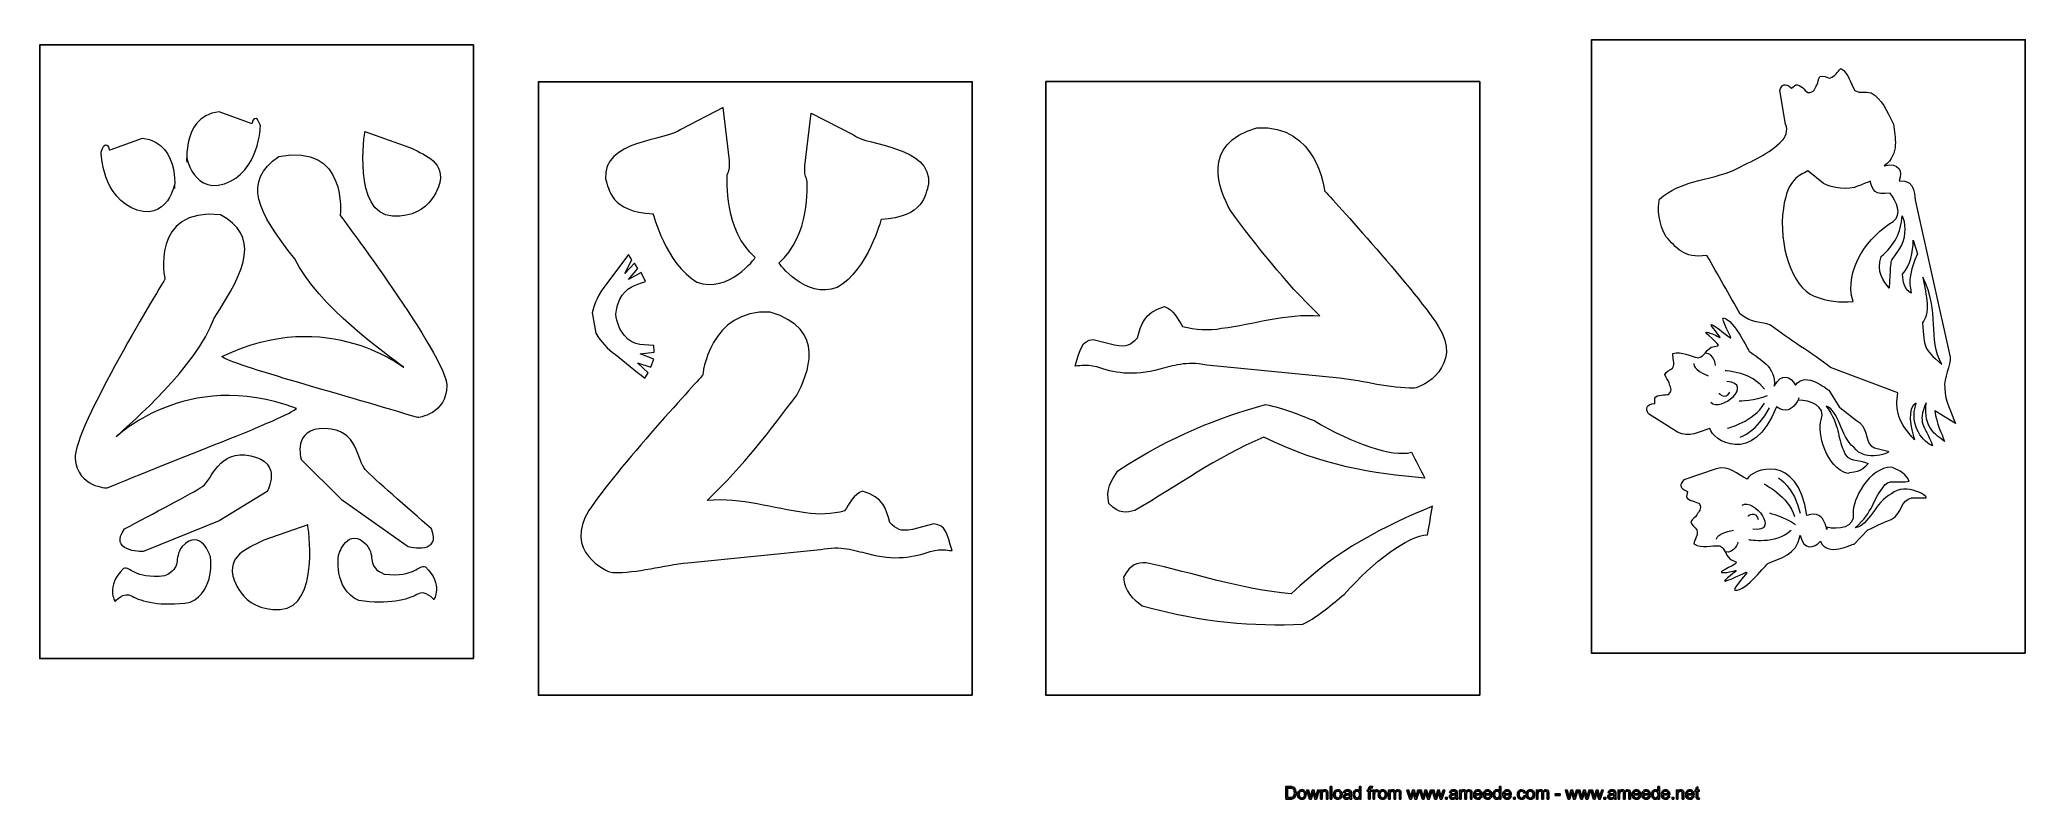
# Model space of a CAD drawing. Header units: millimetres. Extents: x -389 to 572, y -144 to 224.
import ezdxf

# ---------------------------------------------------------------- set-up
doc = ezdxf.new("R2010")
doc.units = ezdxf.units.MM
doc.header["$MEASUREMENT"] = 0
doc.layers.add('Layer 1', color=7, linetype='Continuous')

msp = doc.modelspace()

# ---------------------------------------------------------------- linework, layer by layer
at = {"layer": 'Layer 1', "color": 7}
for points in [[(-178.8351, -75.9131), (-178.8351, -75.9131), (-388.7379, -75.9131), (-388.7379, -75.9131), (-388.7379, -75.9131), (-388.7379, -75.9131), (-388.7379, 221.0553), (-388.7379, 221.0553), (-388.7379, 221.0553), (-388.7379, 221.0553), (-178.8351, 221.0553), (-178.8351, 221.0553), (-178.8351, 221.0553), (-178.8351, 221.0553), (-178.8351, -75.9131), (-178.8351, -75.9131)], [(572.1314, -73.3535), (572.1314, -73.3535), (362.2286, -73.3535), (362.2286, -73.3535), (362.2286, -73.3535), (362.2286, -73.3535), (362.2286, 223.6149), (362.2286, 223.6149), (362.2286, 223.6149), (362.2286, 223.6149), (572.1314, 223.6149), (572.1314, 223.6149), (572.1314, 223.6149), (572.1314, 223.6149), (572.1314, -73.3535), (572.1314, -73.3535)], [(62.5361, -93.7157), (62.5361, -93.7157), (-147.3667, -93.7157), (-147.3667, -93.7157), (-147.3667, -93.7157), (-147.3667, -93.7157), (-147.3667, 203.2527), (-147.3667, 203.2527), (-147.3667, 203.2527), (-147.3667, 203.2527), (62.5361, 203.2527), (62.5361, 203.2527), (62.5361, 203.2527), (62.5361, 203.2527), (62.5361, -93.7157), (62.5361, -93.7157)], [(308.1016, -93.6553), (308.1016, -93.6553), (98.1988, -93.6553), (98.1988, -93.6553), (98.1988, -93.6553), (98.1988, -93.6553), (98.1988, 203.3131), (98.1988, 203.3131), (98.1988, 203.3131), (98.1988, 203.3131), (308.1016, 203.3131), (308.1016, 203.3131), (308.1016, 203.3131), (308.1016, 203.3131), (308.1016, -93.6553), (308.1016, -93.6553)]]:
    msp.add_open_spline(points, degree=3, knots=[0, 0, 0, 0, 0.2, 0.2, 0.2, 0.2, 0.4, 0.4, 0.4, 0.4, 0.6, 0.6, 0.6, 0.6, 1, 1, 1, 1], dxfattribs=at)
at = {"layer": 'Layer 1', "lineweight": 20}
for points, knots in [([(482.8786, 209.7154), (481.1147, 208.1632), (480.4092, 205.9054), (477.5517, 205.0588), (477.5517, 205.0588), (475.9642, 205.3057), (474.553, 206.4346), (472.7539, 205.7996), (472.7539, 205.7996), (471.9072, 204.3885), (472.0483, 203.0832), (471.2017, 201.6368), (471.2017, 201.6368), (470.1786, 200.1551), (470.1786, 197.9679), (466.8625, 198.0032), (466.8625, 198.0032), (465.4514, 199.0968), (463.2642, 202.1307), (461.0769, 201.8132), (461.0769, 201.8132), (461.0769, 201.8132), (459.0661, 200.1551), (459.0661, 200.1551), (459.0661, 200.1551), (455.7853, 203.0479), (454.3036, 201.919), (453.3158, 198.991), (453.3158, 198.991), (453.3158, 198.991), (456.138, 182.6926), (456.138, 182.6926), (456.138, 182.6926), (457.6903, 180.0468), (455.8558, 175.3901), (454.4447, 174.861), (454.4447, 174.861), (448.3769, 168.2288), (440.0514, 165.2301), (431.0555, 160.4324), (431.0555, 160.4324), (426.1872, 158.1393), (418.1792, 156.6576), (411.7586, 154.7526), (411.7586, 154.7526), (405.7261, 153.2357), (400.2933, 150.8721), (395.1428, 146.4271), (395.1428, 146.4271), (394.0492, 141.6999), (394.6136, 134.6443), (398.353, 128.1532), (398.353, 128.1532), (403.2567, 123.2143), (406.3964, 117.4993), (418.0733, 119.2279), (418.0733, 119.2279), (423.4708, 109.7382), (428.833, 100.2485), (434.2305, 90.794), (434.2305, 90.794), (440.0867, 86.0668), (444.0025, 87.231), (448.9061, 85.4671), (448.9061, 85.4671), (457.8667, 78.4468), (468.9439, 71.9204), (477.9397, 64.9354), (477.9397, 64.9354), (477.9397, 64.9354), (510.5011, 52.7646), (510.5011, 52.7646), (510.5011, 52.7646), (508.9489, 44.6507), (510.5717, 38.1949), (518.5797, 29.9046), (518.5797, 29.9046), (516.9217, 35.3374), (514.4169, 45.7443), (519.3911, 47.6493), (519.3911, 47.6493), (515.3694, 36.3251), (523.4128, 28.564), (527.2933, 26.9765), (527.2933, 26.9765), (523.3422, 38.089), (519.7086, 37.2071), (524.1536, 47.8962), (524.1536, 47.8962), (522.7778, 35.1257), (528.9514, 32.5857), (533.0083, 29.1637), (533.0083, 29.1637), (531.6325, 33.3265), (529.3042, 37.2776), (528.3164, 44.051), (528.3164, 44.051), (528.3164, 44.051), (538.3353, 37.8774), (538.3353, 37.8774), (538.3353, 37.8774), (536.4655, 43.1337), (533.22, 48.5312), (533.1494, 54.9518), (533.1494, 54.9518), (532.338, 60.0318), (536.3597, 66.0996), (535.7953, 69.9801), (535.7953, 69.9801), (535.7953, 69.9801), (519.003, 145.3688), (519.003, 145.3688), (519.003, 145.3688), (518.368, 146.4624), (519.7439, 156.1638), (511.1361, 155.3524), (511.1361, 155.3524), (512.7942, 159.7974), (511.2419, 164.4893), (503.9042, 162.549), (503.9042, 162.549), (511.6653, 168.6168), (508.8078, 176.3426), (508.3844, 182.7985), (508.3844, 182.7985), (504.7155, 189.5013), (502.8811, 194.8988), (497.6247, 197.8621), (497.6247, 197.8621), (494.1675, 198.8146), (492.7564, 197.2976), (489.6872, 199.0968), (489.6872, 199.0968), (487.3942, 202.6599), (486.9355, 207.0696), (482.8786, 209.7154)], [0, 0, 0, 0, 0.02857143, 0.02857143, 0.02857143, 0.02857143, 0.05714286, 0.05714286, 0.05714286, 0.05714286, 0.08571429, 0.08571429, 0.08571429, 0.08571429, 0.11428571, 0.11428571, 0.11428571, 0.11428571, 0.14285714, 0.14285714, 0.14285714, 0.14285714, 0.17142857, 0.17142857, 0.17142857, 0.17142857, 0.2, 0.2, 0.2, 0.2, 0.22857143, 0.22857143, 0.22857143, 0.22857143, 0.25714286, 0.25714286, 0.25714286, 0.25714286, 0.28571429, 0.28571429, 0.28571429, 0.28571429, 0.31428571, 0.31428571, 0.31428571, 0.31428571, 0.34285714, 0.34285714, 0.34285714, 0.34285714, 0.37142857, 0.37142857, 0.37142857, 0.37142857, 0.4, 0.4, 0.4, 0.4, 0.42857143, 0.42857143, 0.42857143, 0.42857143, 0.45714286, 0.45714286, 0.45714286, 0.45714286, 0.48571429, 0.48571429, 0.48571429, 0.48571429, 0.51428571, 0.51428571, 0.51428571, 0.51428571, 0.54285714, 0.54285714, 0.54285714, 0.54285714, 0.57142857, 0.57142857, 0.57142857, 0.57142857, 0.6, 0.6, 0.6, 0.6, 0.62857143, 0.62857143, 0.62857143, 0.62857143, 0.65714286, 0.65714286, 0.65714286, 0.65714286, 0.68571429, 0.68571429, 0.68571429, 0.68571429, 0.71428571, 0.71428571, 0.71428571, 0.71428571, 0.74285714, 0.74285714, 0.74285714, 0.74285714, 0.77142857, 0.77142857, 0.77142857, 0.77142857, 0.8, 0.8, 0.8, 0.8, 0.82857143, 0.82857143, 0.82857143, 0.82857143, 0.85714286, 0.85714286, 0.85714286, 0.85714286, 0.88571429, 0.88571429, 0.88571429, 0.88571429, 0.91428571, 0.91428571, 0.91428571, 0.91428571, 0.94285714, 0.94285714, 0.94285714, 0.94285714, 1, 1, 1, 1]), ([(-281.9168, 181.8969), (-281.9168, 181.8969), (-282.4812, 159.3897), (-299.3793, 153.8864), (-299.3793, 153.8864), (-316.3126, 148.383), (-318.2529, 171.9839), (-317.4768, 165.2811), (-317.4768, 165.2811), (-316.7007, 158.6136), (-321.9218, 186.4478), (-301.9546, 188.7055), (-301.9546, 188.7055), (-301.9546, 188.7055), (-286.3971, 182.9905), (-286.3971, 182.9905), (-286.3971, 182.9905), (-285.1976, 182.5672), (-286.5382, 185.46), (-284.0335, 185.4953), (-284.0335, 185.4953), (-283.1868, 185.5305), (-281.9168, 181.8969), (-281.9168, 181.8969)], [0, 0, 0, 0, 0.14285714, 0.14285714, 0.14285714, 0.14285714, 0.28571429, 0.28571429, 0.28571429, 0.28571429, 0.42857143, 0.42857143, 0.42857143, 0.42857143, 0.57142857, 0.57142857, 0.57142857, 0.57142857, 0.71428571, 0.71428571, 0.71428571, 0.71428571, 1, 1, 1, 1]), ([(-42.4506, 118.1627), (-42.4506, 118.1627), (-55.1859, 100.5238), (-70.7081, 106.2741), (-70.7081, 106.2741), (-85.7717, 115.1993), (-91.8748, 139.2941), (-91.8748, 139.2941), (-91.8748, 139.2941), (-112.7239, 140.2466), (-113.2531, 151.4649), (-114.8759, 156.1921), (-114.8759, 156.1921), (-116.5339, 175.0304), (-85.3131, 174.7482), (-78.4692, 180.181), (-78.4692, 180.181), (-78.4692, 180.181), (-58.0081, 190.7643), (-58.0081, 190.7643), (-58.0081, 190.7643), (-58.0081, 190.7643), (-55.0095, 165.1527), (-55.0095, 165.1527), (-55.0095, 165.1527), (-54.692, 160.5313), (-55.2211, 160.6018), (-56.0325, 158.2735), (-56.0325, 158.2735), (-56.0678, 155.8041), (-57.7259, 131.5682), (-42.4506, 118.1627)], [0, 0, 0, 0, 0.11111111, 0.11111111, 0.11111111, 0.11111111, 0.22222222, 0.22222222, 0.22222222, 0.22222222, 0.33333333, 0.33333333, 0.33333333, 0.33333333, 0.44444444, 0.44444444, 0.44444444, 0.44444444, 0.55555556, 0.55555556, 0.55555556, 0.55555556, 0.66666667, 0.66666667, 0.66666667, 0.66666667, 0.77777778, 0.77777778, 0.77777778, 0.77777778, 1, 1, 1, 1]), ([(-31.0206, 115.4816), (-31.0206, 115.4816), (-18.2853, 97.8779), (-2.7984, 103.5929), (-2.7984, 103.5929), (12.3005, 112.5182), (18.4036, 136.6129), (18.4036, 136.6129), (18.4036, 136.6129), (39.2175, 137.5654), (39.7819, 148.7838), (41.4047, 153.511), (41.4047, 153.511), (43.098, 172.3493), (11.8419, 172.0671), (4.998, 177.5352), (4.998, 177.5352), (4.998, 177.5352), (-15.4631, 188.0832), (-15.4631, 188.0832), (-15.4631, 188.0832), (-15.4631, 188.0832), (-18.4617, 162.5068), (-18.4617, 162.5068), (-18.4617, 162.5068), (-18.7792, 157.8502), (-18.2853, 157.9207), (-17.4386, 155.5924), (-17.4386, 155.5924), (-17.4034, 153.1229), (-15.7453, 128.8871), (-31.0206, 115.4816)], [0, 0, 0, 0, 0.11111111, 0.11111111, 0.11111111, 0.11111111, 0.22222222, 0.22222222, 0.22222222, 0.22222222, 0.33333333, 0.33333333, 0.33333333, 0.33333333, 0.44444444, 0.44444444, 0.44444444, 0.44444444, 0.55555556, 0.55555556, 0.55555556, 0.55555556, 0.66666667, 0.66666667, 0.66666667, 0.66666667, 0.77777778, 0.77777778, 0.77777778, 0.77777778, 1, 1, 1, 1]), ([(233.0657, 150.4317), (233.0657, 150.4317), (229.6438, 182.7108), (200.328, 181.0175), (200.328, 181.0175), (172.4938, 172.9389), (182.1599, 150.6433), (187.4869, 140.8714), (187.4869, 140.8714), (200.6455, 123.3383), (212.6752, 107.3928), (230.808, 89.895), (230.808, 89.895), (214.0157, 91.3061), (199.0932, 85.9086), (183.2182, 83.9331), (183.2182, 83.9331), (176.9388, 82.8042), (170.4124, 83.2628), (164.3446, 84.7797), (164.3446, 84.7797), (161.9457, 88.4839), (159.8996, 92.8936), (155.631, 94.4458), (155.631, 94.4458), (145.2946, 91.3061), (144.3069, 85.697), (142.4371, 79.2411), (142.4371, 79.2411), (138.9799, 75.8897), (137.7452, 74.7608), (131.3952, 75.8545), (131.3952, 75.8545), (131.3952, 75.8545), (121.0941, 78.5003), (121.0941, 78.5003), (121.0941, 78.5003), (115.238, 77.9711), (114.9557, 73.8436), (112.3099, 65.6592), (112.3099, 65.6592), (116.0141, 65.6592), (116.1905, 66.647), (122.8932, 65.2358), (122.8932, 65.2358), (130.3721, 62.4489), (140.2852, 60.5086), (153.3027, 64.1775), (153.3027, 64.1775), (159.6527, 65.6239), (165.9321, 68.1992), (176.0216, 66.0825), (176.0216, 66.0825), (176.0216, 66.0825), (240.2624, 59.7325), (240.2624, 59.7325), (240.2624, 59.7325), (252.0452, 58.5331), (264.6041, 54.6525), (276.4221, 55.0053), (276.4221, 55.0053), (280.2321, 55.1111), (300.3757, 65.8708), (288.0638, 84.9914), (288.0638, 84.9914), (275.7519, 104.112), (233.0657, 150.4317), (233.0657, 150.4317)], [0, 0, 0, 0, 0.05555556, 0.05555556, 0.05555556, 0.05555556, 0.11111111, 0.11111111, 0.11111111, 0.11111111, 0.16666667, 0.16666667, 0.16666667, 0.16666667, 0.22222222, 0.22222222, 0.22222222, 0.22222222, 0.27777778, 0.27777778, 0.27777778, 0.27777778, 0.33333333, 0.33333333, 0.33333333, 0.33333333, 0.38888889, 0.38888889, 0.38888889, 0.38888889, 0.44444444, 0.44444444, 0.44444444, 0.44444444, 0.5, 0.5, 0.5, 0.5, 0.55555556, 0.55555556, 0.55555556, 0.55555556, 0.61111111, 0.61111111, 0.61111111, 0.61111111, 0.66666667, 0.66666667, 0.66666667, 0.66666667, 0.72222222, 0.72222222, 0.72222222, 0.72222222, 0.77777778, 0.77777778, 0.77777778, 0.77777778, 0.83333333, 0.83333333, 0.83333333, 0.83333333, 0.88888889, 0.88888889, 0.88888889, 0.88888889, 1, 1, 1, 1]), ([(-359.0693, 169.1264), (-359.0693, 169.1264), (-358.5401, 146.6544), (-341.6068, 141.1511), (-341.6068, 141.1511), (-324.6735, 135.6478), (-322.7332, 159.2486), (-323.5093, 152.5458), (-323.5093, 152.5458), (-324.2854, 145.843), (-319.029, 173.7125), (-339.0315, 175.935), (-339.0315, 175.935), (-339.0315, 175.935), (-354.589, 170.2553), (-354.589, 170.2553), (-354.589, 170.2553), (-355.7885, 169.7967), (-354.4832, 172.7247), (-356.9526, 172.76), (-356.9526, 172.76), (-357.7993, 172.7953), (-359.0693, 169.1264), (-359.0693, 169.1264)], [0, 0, 0, 0, 0.14285714, 0.14285714, 0.14285714, 0.14285714, 0.28571429, 0.28571429, 0.28571429, 0.28571429, 0.42857143, 0.42857143, 0.42857143, 0.42857143, 0.57142857, 0.57142857, 0.57142857, 0.57142857, 0.71428571, 0.71428571, 0.71428571, 0.71428571, 1, 1, 1, 1]), ([(-243.3229, 138.5405), (-243.3229, 138.5405), (-239.4071, 173.8889), (-273.0268, 167.045), (-273.0268, 167.045), (-290.701, 154.98), (-283.6454, 140.5514), (-265.301, 117.5855), (-265.301, 117.5855), (-254.1532, 94.6197), (-220.851, 71.3011), (-212.596, 65.0922), (-212.596, 65.0922), (-211.2907, 63.6105), (-248.8968, 95.5369), (-300.614, 70.2075), (-300.614, 70.2075), (-296.0632, 66.1505), (-237.4315, 50.5225), (-205.8226, 40.68), (-205.8226, 40.68), (-205.8226, 40.68), (-191.5351, 42.2675), (-191.7821, 56.3786), (-191.7821, 56.3786), (-191.9937, 70.4544), (-243.3229, 138.5405), (-243.3229, 138.5405)], [0, 0, 0, 0, 0.125, 0.125, 0.125, 0.125, 0.25, 0.25, 0.25, 0.25, 0.375, 0.375, 0.375, 0.375, 0.5, 0.5, 0.5, 0.5, 0.625, 0.625, 0.625, 0.625, 0.75, 0.75, 0.75, 0.75, 1, 1, 1, 1]), ([(-231.3637, 179.1453), (-231.3637, 179.1453), (-237.6432, 139.4225), (-217.9935, 138.223), (-217.9935, 138.223), (-198.3085, 137.0589), (-194.9923, 155.1564), (-194.9923, 155.1564), (-194.9923, 155.1564), (-193.3343, 165.1753), (-203.4943, 168.3503), (-210.1265, 171.6664), (-210.1265, 171.6664), (-210.1265, 171.6664), (-231.3637, 179.1453), (-231.3637, 179.1453)], [0, 0, 0, 0, 0.2, 0.2, 0.2, 0.2, 0.4, 0.4, 0.4, 0.4, 0.6, 0.6, 0.6, 0.6, 1, 1, 1, 1]), ([(466.933, 160.1149), (466.933, 160.1149), (474.4472, 154.0471), (474.4472, 154.0471), (474.4472, 154.0471), (478.9628, 151.8599), (486.1242, 150.4488), (491.3805, 152.8124), (491.3805, 152.8124), (493.2855, 153.5885), (495.2258, 154.3646), (497.1308, 155.1407), (497.1308, 155.1407), (498.4361, 150.7663), (499.0711, 148.2615), (506.6911, 149.3904), (506.6911, 149.3904), (509.7603, 144.9807), (512.9, 139.3363), (508.1728, 135.6321), (508.1728, 135.6321), (497.025, 129.141), (483.7958, 112.3135), (488.8405, 96.9324), (488.8405, 96.9324), (482.1025, 96.4032), (476.6344, 96.7913), (470.0022, 99.5076), (470.0022, 99.5076), (459.1719, 103.8821), (452.5397, 124.4138), (455.0444, 141.9821), (455.0444, 141.9821), (457.2317, 156.7635), (462.8055, 157.716), (466.933, 160.1149)], [0, 0, 0, 0, 0.1, 0.1, 0.1, 0.1, 0.2, 0.2, 0.2, 0.2, 0.3, 0.3, 0.3, 0.3, 0.4, 0.4, 0.4, 0.4, 0.5, 0.5, 0.5, 0.5, 0.6, 0.6, 0.6, 0.6, 0.7, 0.7, 0.7, 0.7, 0.8, 0.8, 0.8, 0.8, 1, 1, 1, 1]), ([(-328.166, 107.6372), (-328.166, 107.6372), (-335.4685, 142.4564), (-301.3196, 138.858), (-301.3196, 138.858), (-282.5518, 128.5569), (-288.1962, 113.4933), (-304.2829, 88.8694), (-304.2829, 88.8694), (-313.1376, 64.9511), (-344.041, 38.528), (-351.661, 31.543), (-351.661, 31.543), (-352.8251, 29.9555), (-318.4646, 65.3744), (-264.5248, 45.125), (-264.5248, 45.125), (-268.7229, 40.6447), (-325.5554, 19.478), (-356.0707, 6.6369), (-356.0707, 6.6369), (-356.0707, 6.6369), (-370.4287, 6.8133), (-371.5576, 20.8891), (-371.5576, 20.8891), (-372.6865, 34.9297), (-328.166, 107.6372), (-328.166, 107.6372)], [0, 0, 0, 0, 0.125, 0.125, 0.125, 0.125, 0.25, 0.25, 0.25, 0.25, 0.375, 0.375, 0.375, 0.375, 0.5, 0.5, 0.5, 0.5, 0.625, 0.625, 0.625, 0.625, 0.75, 0.75, 0.75, 0.75, 1, 1, 1, 1]), ([(512.5472, 138.3485), (512.018, 130.1288), (508.7019, 124.061), (502.3519, 118.6635), (502.3519, 118.6635), (499.8472, 111.3257), (503.6219, 106.4926), (506.2325, 103.3176), (506.2325, 103.3176), (507.4672, 122.2971), (505.8444, 112.9837), (512.4061, 124.5549), (512.4061, 124.5549), (514.4169, 128.5765), (514.1347, 135.5615), (512.5472, 138.3485)], [0, 0, 0, 0, 0.2, 0.2, 0.2, 0.2, 0.4, 0.4, 0.4, 0.4, 0.6, 0.6, 0.6, 0.6, 1, 1, 1, 1]), ([(517.8742, 126.5657), (517.8036, 120.639), (516.6747, 114.5712), (512.653, 110.0557), (512.653, 110.0557), (513.0764, 106.4926), (513.3939, 102.5415), (516.8864, 100.954), (516.8864, 100.954), (516.7805, 103.0354), (516.075, 105.3638), (516.2161, 107.551), (516.2161, 107.551), (517.098, 112.7368), (518.0505, 115.8413), (520.0261, 119.9335), (520.0261, 119.9335), (520.0261, 119.9335), (517.8742, 126.5657), (517.8742, 126.5657)], [0, 0, 0, 0, 0.16666667, 0.16666667, 0.16666667, 0.16666667, 0.33333333, 0.33333333, 0.33333333, 0.33333333, 0.5, 0.5, 0.5, 0.5, 0.66666667, 0.66666667, 0.66666667, 0.66666667, 1, 1, 1, 1]), ([(-95.5084, 106.5563), (-100.8353, 104.6513), (-104.857, 103.9457), (-108.032, 98.0191), (-108.032, 98.0191), (-111.4539, 89.1996), (-109.5136, 88.3177), (-107.785, 83.3082), (-107.785, 83.3082), (-102.8109, 75.1238), (-98.2248, 76.0057), (-91.5573, 75.6529), (-91.5573, 75.6529), (-91.5573, 75.6529), (-91.4161, 72.3016), (-91.4161, 72.3016), (-91.4161, 72.3016), (-91.4161, 72.3016), (-98.1895, 71.596), (-98.1895, 71.596), (-98.1895, 71.596), (-98.1895, 71.596), (-91.6278, 69.0207), (-91.6278, 69.0207), (-91.6278, 69.0207), (-91.6278, 69.0207), (-92.9331, 65.0343), (-92.9331, 65.0343), (-92.9331, 65.0343), (-92.9331, 65.0343), (-99.4948, 67.151), (-99.4948, 67.151), (-99.4948, 67.151), (-99.4948, 67.151), (-94.2384, 62.3179), (-94.2384, 62.3179), (-94.2384, 62.3179), (-94.2384, 62.3179), (-95.8611, 59.7427), (-95.8611, 59.7427), (-95.8611, 59.7427), (-100.6236, 63.5527), (-105.3509, 67.3979), (-110.1134, 71.2432), (-110.1134, 71.2432), (-113.9586, 73.9243), (-116.9573, 77.0288), (-119.6736, 81.5443), (-119.6736, 81.5443), (-119.6736, 81.5443), (-121.3317, 91.3868), (-121.3317, 91.3868), (-121.3317, 91.3868), (-120.4145, 96.0435), (-118.5095, 100.3121), (-114.3114, 105.6743), (-114.3114, 105.6743), (-114.3114, 105.6743), (-103.7281, 119.6443), (-103.7281, 119.6443), (-103.7281, 119.6443), (-103.7281, 119.6443), (-102.1406, 117.1396), (-102.1406, 117.1396), (-102.1406, 117.1396), (-102.1406, 117.1396), (-105.5625, 110.5074), (-105.5625, 110.5074), (-105.5625, 110.5074), (-105.5625, 110.5074), (-100.9764, 115.411), (-100.9764, 115.411), (-100.9764, 115.411), (-100.9764, 115.411), (-99.2125, 112.9416), (-99.2125, 112.9416), (-99.2125, 112.9416), (-99.2125, 112.9416), (-103.8692, 107.6146), (-103.8692, 107.6146), (-103.8692, 107.6146), (-103.8692, 107.6146), (-97.7309, 110.966), (-97.7309, 110.966), (-97.7309, 110.966), (-97.7309, 110.966), (-95.5084, 106.5563), (-95.5084, 106.5563)], [0, 0, 0, 0, 0.04347826, 0.04347826, 0.04347826, 0.04347826, 0.08695652, 0.08695652, 0.08695652, 0.08695652, 0.13043478, 0.13043478, 0.13043478, 0.13043478, 0.17391304, 0.17391304, 0.17391304, 0.17391304, 0.2173913, 0.2173913, 0.2173913, 0.2173913, 0.26086957, 0.26086957, 0.26086957, 0.26086957, 0.30434783, 0.30434783, 0.30434783, 0.30434783, 0.34782609, 0.34782609, 0.34782609, 0.34782609, 0.39130435, 0.39130435, 0.39130435, 0.39130435, 0.43478261, 0.43478261, 0.43478261, 0.43478261, 0.47826087, 0.47826087, 0.47826087, 0.47826087, 0.52173913, 0.52173913, 0.52173913, 0.52173913, 0.56521739, 0.56521739, 0.56521739, 0.56521739, 0.60869565, 0.60869565, 0.60869565, 0.60869565, 0.65217391, 0.65217391, 0.65217391, 0.65217391, 0.69565217, 0.69565217, 0.69565217, 0.69565217, 0.73913043, 0.73913043, 0.73913043, 0.73913043, 0.7826087, 0.7826087, 0.7826087, 0.7826087, 0.82608696, 0.82608696, 0.82608696, 0.82608696, 0.86956522, 0.86956522, 0.86956522, 0.86956522, 0.91304348, 0.91304348, 0.91304348, 0.91304348, 1, 1, 1, 1]), ([(522.6014, 108.6093), (530.9622, 91.7113), (524.8944, 79.1171), (531.7383, 66.3465), (531.7383, 66.3465), (522.1428, 74.9543), (523.695, 73.9312), (522.3544, 86.7371), (522.3544, 86.7371), (526.4114, 91.1821), (524.1536, 99.5782), (522.6014, 108.6093)], [0, 0, 0, 0, 0.25, 0.25, 0.25, 0.25, 0.5, 0.5, 0.5, 0.5, 1, 1, 1, 1]), ([(-67.9564, 61.1538), (-67.9564, 61.1538), (-64.5698, 93.4329), (-35.2539, 91.7396), (-35.2539, 91.7396), (-7.4198, 83.661), (-17.0859, 61.3654), (-22.3775, 51.5935), (-22.3775, 51.5935), (-35.5361, 34.0604), (-47.5659, 18.1502), (-65.7339, 0.6171), (-65.7339, 0.6171), (-48.9064, 2.0282), (-33.9839, -3.3693), (-18.1442, -5.3448), (-18.1442, -5.3448), (-11.8295, -6.4737), (-5.3031, -6.0151), (0.7647, -4.4982), (0.7647, -4.4982), (3.1283, -0.794), (5.2097, 3.6157), (9.4783, 5.1679), (9.4783, 5.1679), (19.8147, 2.0282), (20.8025, -3.581), (22.6369, -10.0015), (22.6369, -10.0015), (26.1294, -13.3882), (27.3641, -14.5171), (33.6789, -13.4235), (33.6789, -13.4235), (33.6789, -13.4235), (43.98, -10.7776), (43.98, -10.7776), (43.98, -10.7776), (49.8714, -11.2715), (50.1536, -15.4343), (52.7994, -23.6187), (52.7994, -23.6187), (49.0952, -23.6187), (48.9189, -22.5957), (42.1808, -24.0421), (42.1808, -24.0421), (34.7019, -26.829), (24.7889, -28.7693), (11.8066, -25.1004), (11.8066, -25.1004), (5.4214, -23.654), (-0.8228, -21.0787), (-10.9123, -23.1954), (-10.9123, -23.1954), (-10.9123, -23.1954), (-75.1531, -29.5454), (-75.1531, -29.5454), (-75.1531, -29.5454), (-86.9359, -30.7448), (-99.4948, -34.6254), (-111.3128, -34.2726), (-111.3128, -34.2726), (-115.1228, -34.1668), (-135.2664, -23.4071), (-122.9545, -4.2865), (-122.9545, -4.2865), (-110.6425, 14.834), (-67.9564, 61.1538), (-67.9564, 61.1538)], [0, 0, 0, 0, 0.05555556, 0.05555556, 0.05555556, 0.05555556, 0.11111111, 0.11111111, 0.11111111, 0.11111111, 0.16666667, 0.16666667, 0.16666667, 0.16666667, 0.22222222, 0.22222222, 0.22222222, 0.22222222, 0.27777778, 0.27777778, 0.27777778, 0.27777778, 0.33333333, 0.33333333, 0.33333333, 0.33333333, 0.38888889, 0.38888889, 0.38888889, 0.38888889, 0.44444444, 0.44444444, 0.44444444, 0.44444444, 0.5, 0.5, 0.5, 0.5, 0.55555556, 0.55555556, 0.55555556, 0.55555556, 0.61111111, 0.61111111, 0.61111111, 0.61111111, 0.66666667, 0.66666667, 0.66666667, 0.66666667, 0.72222222, 0.72222222, 0.72222222, 0.72222222, 0.77777778, 0.77777778, 0.77777778, 0.77777778, 0.83333333, 0.83333333, 0.83333333, 0.83333333, 0.88888889, 0.88888889, 0.88888889, 0.88888889, 1, 1, 1, 1]), ([(401.4928, 71.6735), (401.4928, 69.3099), (402.6922, 67.299), (401.4575, 64.5826), (401.4575, 64.5826), (400.1875, 63.5596), (398.4236, 63.2774), (397.6828, 61.5135), (397.6828, 61.5135), (398.1767, 59.926), (399.235, 59.1499), (399.7289, 57.5624), (399.7289, 57.5624), (400.1522, 55.7985), (401.8103, 54.3521), (399.5525, 51.9179), (399.5525, 51.9179), (397.8239, 51.5651), (394.0844, 51.9885), (392.8497, 50.154), (392.8497, 50.154), (392.8497, 50.154), (392.7792, 47.5435), (392.7792, 47.5435), (392.7792, 47.5435), (388.4047, 47.0143), (388.2636, 45.1446), (389.7805, 42.4635), (389.7805, 42.4635), (389.7805, 42.4635), (403.8211, 33.7146), (403.8211, 33.7146), (403.8211, 33.7146), (409.3244, 30.5749), (414.5455, 34.0674), (419.4844, 35.3726), (419.4844, 35.3726), (420.5428, 29.9399), (440.4747, 16.7107), (451.693, 45.8854), (451.693, 45.8854), (460.6536, 39.8176), (463.5464, 54.1051), (462.3117, 49.1662), (462.3117, 49.1662), (468.0267, 49.1662), (475.823, 46.2382), (473.3536, 39.6412), (473.3536, 39.6412), (471.1664, 33.4676), (475.8936, 16.2874), (486.1947, 13.6768), (486.1947, 13.6768), (488.3114, 14.4882), (492.8269, 13.7826), (496.0725, 18.4746), (496.0725, 18.4746), (491.7333, 20.8029), (485.6303, 18.8626), (484.325, 24.6482), (484.325, 24.6482), (480.9383, 31.4568), (482.7375, 36.5721), (475.823, 46.2382), (475.823, 46.2382), (482.3494, 43.804), (482.3142, 31.9154), (489.1228, 26.3063), (489.1228, 26.3063), (494.485, 18.7568), (508.455, 23.8368), (505.6328, 24.5071), (505.6328, 24.5071), (505.6328, 24.5071), (499.1417, 25.9887), (499.1417, 25.9887), (499.1417, 25.9887), (493.9911, 28.1054), (496.7428, 34.1026), (491.9097, 38.336), (491.9097, 38.336), (487.6058, 41.1229), (485.2422, 43.6629), (481.9967, 45.8501), (481.9967, 45.8501), (481.9967, 45.8501), (477.1283, 54.0346), (477.1283, 54.0346), (477.1283, 54.0346), (475.8936, 54.3168), (466.0158, 63.4185), (460.8653, 56.4687), (460.8653, 56.4687), (458.678, 60.6668), (454.1272, 62.6424), (450.67, 55.9043), (450.67, 55.9043), (451.3403, 65.7115), (443.685, 68.7101), (438.605, 72.7318), (438.605, 72.7318), (438.0053, 72.8729), (431.4789, 88.1129), (425.9755, 88.9949), (425.9755, 88.9949), (424.2822, 89.2771), (430.9144, 78.094), (429.3975, 79.2582), (429.3975, 79.2582), (425.658, 82.151), (421.9186, 85.0085), (420.6133, 85.6435), (420.6133, 85.6435), (418.0028, 86.9488), (426.1872, 78.4115), (424.1764, 79.5051), (424.1764, 79.5051), (420.9308, 81.2338), (420.4722, 81.4454), (417.8617, 82.0099), (417.8617, 82.0099), (415.3922, 82.5743), (425.6228, 75.6599), (423.3297, 75.4129), (423.3297, 75.4129), (422.2714, 75.3424), (421.2483, 75.0954), (420.19, 74.7426), (420.19, 74.7426), (417.1561, 72.8024), (417.3325, 70.7562), (413.9458, 69.6274), (413.9458, 69.6274), (409.783, 70.3329), (406.1847, 72.9082), (401.4928, 71.6735)], [0, 0, 0, 0, 0.02857143, 0.02857143, 0.02857143, 0.02857143, 0.05714286, 0.05714286, 0.05714286, 0.05714286, 0.08571429, 0.08571429, 0.08571429, 0.08571429, 0.11428571, 0.11428571, 0.11428571, 0.11428571, 0.14285714, 0.14285714, 0.14285714, 0.14285714, 0.17142857, 0.17142857, 0.17142857, 0.17142857, 0.2, 0.2, 0.2, 0.2, 0.22857143, 0.22857143, 0.22857143, 0.22857143, 0.25714286, 0.25714286, 0.25714286, 0.25714286, 0.28571429, 0.28571429, 0.28571429, 0.28571429, 0.31428571, 0.31428571, 0.31428571, 0.31428571, 0.34285714, 0.34285714, 0.34285714, 0.34285714, 0.37142857, 0.37142857, 0.37142857, 0.37142857, 0.4, 0.4, 0.4, 0.4, 0.42857143, 0.42857143, 0.42857143, 0.42857143, 0.45714286, 0.45714286, 0.45714286, 0.45714286, 0.48571429, 0.48571429, 0.48571429, 0.48571429, 0.51428571, 0.51428571, 0.51428571, 0.51428571, 0.54285714, 0.54285714, 0.54285714, 0.54285714, 0.57142857, 0.57142857, 0.57142857, 0.57142857, 0.6, 0.6, 0.6, 0.6, 0.62857143, 0.62857143, 0.62857143, 0.62857143, 0.65714286, 0.65714286, 0.65714286, 0.65714286, 0.68571429, 0.68571429, 0.68571429, 0.68571429, 0.71428571, 0.71428571, 0.71428571, 0.71428571, 0.74285714, 0.74285714, 0.74285714, 0.74285714, 0.77142857, 0.77142857, 0.77142857, 0.77142857, 0.8, 0.8, 0.8, 0.8, 0.82857143, 0.82857143, 0.82857143, 0.82857143, 0.85714286, 0.85714286, 0.85714286, 0.85714286, 0.88571429, 0.88571429, 0.88571429, 0.88571429, 0.91428571, 0.91428571, 0.91428571, 0.91428571, 0.94285714, 0.94285714, 0.94285714, 0.94285714, 1, 1, 1, 1]), ([(141.2377, -4.1908), (162.0163, 7.6272), (180.0432, 21.2444), (203.5735, 31.2633), (203.5735, 31.2633), (231.7252, 17.2228), (256.3138, 13.695), (281.5727, 11.4019), (281.5727, 11.4019), (279.4207, 15.5647), (277.2688, 19.7275), (275.1169, 23.8903), (275.1169, 23.8903), (265.5213, 21.4914), (246.5419, 28.1942), (227.9505, 39.2714), (227.9505, 39.2714), (220.648, 41.9525), (213.8041, 45.3039), (204.526, 47.0325), (204.526, 47.0325), (180.9957, 40.4003), (159.7232, 32.2511), (133.018, 14.965), (133.018, 14.965), (129.6666, 10.2378), (127.056, 6.0045), (128.6435, -0.9453), (128.6435, -0.9453), (133.9352, -6.0606), (137.0749, -5.5314), (141.2377, -4.1908)], [0, 0, 0, 0, 0.11111111, 0.11111111, 0.11111111, 0.11111111, 0.22222222, 0.22222222, 0.22222222, 0.22222222, 0.33333333, 0.33333333, 0.33333333, 0.33333333, 0.44444444, 0.44444444, 0.44444444, 0.44444444, 0.55555556, 0.55555556, 0.55555556, 0.55555556, 0.66666667, 0.66666667, 0.66666667, 0.66666667, 0.77777778, 0.77777778, 0.77777778, 0.77777778, 1, 1, 1, 1]), ([(-210.9026, -21.4442), (-210.9026, -21.4442), (-242.8643, 1.2041), (-242.8643, 1.2041), (-242.8643, 1.2041), (-242.8643, 1.2041), (-262.1965, 20.4305), (-262.1965, 20.4305), (-262.1965, 20.4305), (-262.1965, 20.4305), (-266.8179, 35.8116), (-250.6254, 35.3883), (-250.6254, 35.3883), (-234.3623, 35.0003), (-235.3148, 19.9366), (-231.2226, 15.5622), (-231.2226, 15.5622), (-227.1657, 11.1878), (-210.3029, -3.2761), (-199.1904, -13.0834), (-199.1904, -13.0834), (-194.1457, -25.1131), (-209.174, -22.432), (-210.9026, -21.4442)], [0, 0, 0, 0, 0.14285714, 0.14285714, 0.14285714, 0.14285714, 0.28571429, 0.28571429, 0.28571429, 0.28571429, 0.42857143, 0.42857143, 0.42857143, 0.42857143, 0.57142857, 0.57142857, 0.57142857, 0.57142857, 0.71428571, 0.71428571, 0.71428571, 0.71428571, 1, 1, 1, 1]), ([(-338.2201, -24.0195), (-338.2201, -24.0195), (-301.9546, -9.3086), (-301.9546, -9.3086), (-301.9546, -9.3086), (-301.9546, -9.3086), (-278.7065, 4.9789), (-278.7065, 4.9789), (-278.7065, 4.9789), (-278.7065, 4.9789), (-270.6632, 18.8783), (-286.5735, 22.1944), (-286.5735, 22.1944), (-302.4485, 25.5105), (-304.9885, 10.6939), (-309.9626, 7.3425), (-309.9626, 7.3425), (-314.9368, 4.0264), (-334.6923, -6.2042), (-347.7098, -13.1539), (-347.7098, -13.1539), (-355.4004, -23.702), (-340.1604, -24.5486), (-338.2201, -24.0195)], [0, 0, 0, 0, 0.14285714, 0.14285714, 0.14285714, 0.14285714, 0.28571429, 0.28571429, 0.28571429, 0.28571429, 0.42857143, 0.42857143, 0.42857143, 0.42857143, 0.57142857, 0.57142857, 0.57142857, 0.57142857, 0.71428571, 0.71428571, 0.71428571, 0.71428571, 1, 1, 1, 1]), ([(411.688, -20.4721), (412.1819, -18.1438), (413.84, -16.4857), (413.2403, -13.5576), (413.2403, -13.5576), (412.2525, -12.2524), (410.5944, -11.5821), (410.2769, -9.7124), (410.2769, -9.7124), (411.0883, -8.266), (412.323, -7.7721), (413.1697, -6.3257), (413.1697, -6.3257), (413.9811, -4.7029), (415.9214, -3.6799), (414.2633, -0.7871), (414.2633, -0.7871), (412.6758, -0.0463), (408.9364, 0.3771), (408.1603, 2.4585), (408.1603, 2.4585), (408.1603, 2.4585), (408.6542, 4.9985), (408.6542, 4.9985), (408.6542, 4.9985), (404.5267, 6.5154), (404.8089, 8.3851), (406.8903, 10.6429), (406.8903, 10.6429), (406.8903, 10.6429), (422.5536, 15.9699), (422.5536, 15.9699), (422.5536, 15.9699), (428.6567, 17.769), (432.9605, 13.1829), (437.4761, 10.8193), (437.4761, 10.8193), (439.7339, 15.8287), (462.1353, 24.1896), (466.4039, -6.749), (466.4039, -6.749), (476.5286, -2.9038), (476.1053, -17.4735), (476.0347, -12.3935), (476.0347, -12.3935), (481.5733, -13.6635), (489.8283, -12.6051), (488.9111, -5.5849), (488.9111, -5.5849), (488.2055, 0.871), (496.7075, 16.5696), (507.3614, 16.746), (507.3614, 16.746), (509.2311, 15.476), (513.7467, 15.1585), (515.8986, 9.8668), (515.8986, 9.8668), (511.1008, 8.5615), (505.5975, 11.8071), (502.9869, 6.5154), (502.9869, 6.5154), (498.1892, 0.6593), (498.7536, -4.7382), (489.8283, -12.6051), (489.8283, -12.6051), (496.7428, -11.6879), (499.3886, -0.1168), (507.3261, 3.799), (507.3261, 3.799), (514.2405, 9.9374), (526.6936, 1.7882), (523.8008, 1.7882), (523.8008, 1.7882), (523.8008, 1.7882), (517.1333, 1.8235), (517.1333, 1.8235), (517.1333, 1.8235), (511.6653, 0.9415), (512.9705, -5.5496), (507.2908, -8.5835), (507.2908, -8.5835), (502.4578, -10.3121), (499.6003, -12.2524), (495.9314, -13.5929), (495.9314, -13.5929), (495.9314, -13.5929), (489.3344, -20.5074), (489.3344, -20.5074), (489.3344, -20.5074), (488.0644, -20.4721), (476.3875, -27.1043), (472.9655, -19.1668), (472.9655, -19.1668), (469.8611, -22.7299), (464.9928, -23.6471), (463.1583, -16.274), (463.1583, -16.274), (461.5708, -25.9754), (453.4217, -27.1749), (447.5655, -29.9265), (447.5655, -29.9265), (446.9658, -29.9265), (437.1233, -43.2968), (431.5847, -42.9088), (431.5847, -42.9088), (429.8561, -42.8029), (438.8519, -33.419), (437.1233, -34.1951), (437.1233, -34.1951), (432.8194, -36.1354), (428.5155, -38.0757), (427.1044, -38.4285), (427.1044, -38.4285), (424.2822, -39.0988), (434.1953, -32.6429), (431.9728, -33.2426), (431.9728, -33.2426), (428.445, -34.1951), (427.9158, -34.301), (425.27, -34.2657), (425.27, -34.2657), (422.73, -34.2304), (434.2658, -29.8207), (432.0786, -29.0799), (432.0786, -29.0799), (431.0908, -28.7624), (430.103, -28.3038), (429.1858, -27.704), (429.1858, -27.704), (426.6458, -25.0935), (427.3161, -23.1532), (424.2469, -21.3188), (424.2469, -21.3188), (420.0842, -21.0365), (415.9567, -22.7299), (411.688, -20.4721)], [0, 0, 0, 0, 0.02857143, 0.02857143, 0.02857143, 0.02857143, 0.05714286, 0.05714286, 0.05714286, 0.05714286, 0.08571429, 0.08571429, 0.08571429, 0.08571429, 0.11428571, 0.11428571, 0.11428571, 0.11428571, 0.14285714, 0.14285714, 0.14285714, 0.14285714, 0.17142857, 0.17142857, 0.17142857, 0.17142857, 0.2, 0.2, 0.2, 0.2, 0.22857143, 0.22857143, 0.22857143, 0.22857143, 0.25714286, 0.25714286, 0.25714286, 0.25714286, 0.28571429, 0.28571429, 0.28571429, 0.28571429, 0.31428571, 0.31428571, 0.31428571, 0.31428571, 0.34285714, 0.34285714, 0.34285714, 0.34285714, 0.37142857, 0.37142857, 0.37142857, 0.37142857, 0.4, 0.4, 0.4, 0.4, 0.42857143, 0.42857143, 0.42857143, 0.42857143, 0.45714286, 0.45714286, 0.45714286, 0.45714286, 0.48571429, 0.48571429, 0.48571429, 0.48571429, 0.51428571, 0.51428571, 0.51428571, 0.51428571, 0.54285714, 0.54285714, 0.54285714, 0.54285714, 0.57142857, 0.57142857, 0.57142857, 0.57142857, 0.6, 0.6, 0.6, 0.6, 0.62857143, 0.62857143, 0.62857143, 0.62857143, 0.65714286, 0.65714286, 0.65714286, 0.65714286, 0.68571429, 0.68571429, 0.68571429, 0.68571429, 0.71428571, 0.71428571, 0.71428571, 0.71428571, 0.74285714, 0.74285714, 0.74285714, 0.74285714, 0.77142857, 0.77142857, 0.77142857, 0.77142857, 0.8, 0.8, 0.8, 0.8, 0.82857143, 0.82857143, 0.82857143, 0.82857143, 0.85714286, 0.85714286, 0.85714286, 0.85714286, 0.88571429, 0.88571429, 0.88571429, 0.88571429, 0.91428571, 0.91428571, 0.91428571, 0.91428571, 0.94285714, 0.94285714, 0.94285714, 0.94285714, 1, 1, 1, 1]), ([(146.741, -29.6261), (170.1302, -34.6356), (191.4027, -42.185), (216.9085, -44.6544), (216.9085, -44.6544), (239.4863, -22.7469), (261.8877, -11.9872), (285.2769, -2.18), (285.2769, -2.18), (284.4655, -6.8014), (283.6894, -11.3875), (282.878, -16.0089), (282.878, -16.0089), (273.0002, -16.6439), (256.9135, -28.7442), (242.5202, -44.9014), (242.5202, -44.9014), (236.3819, -49.6992), (230.8785, -54.9556), (222.553, -59.3653), (222.553, -59.3653), (198.1055, -60.1767), (175.3513, -58.8008), (144.6949, -50.3342), (144.6949, -50.3342), (140.0735, -46.8417), (136.2988, -43.6667), (135.7344, -36.5406), (135.7344, -36.5406), (139.2269, -30.0142), (142.3666, -29.5908), (146.741, -29.6261)], [0, 0, 0, 0, 0.11111111, 0.11111111, 0.11111111, 0.11111111, 0.22222222, 0.22222222, 0.22222222, 0.22222222, 0.33333333, 0.33333333, 0.33333333, 0.33333333, 0.44444444, 0.44444444, 0.44444444, 0.44444444, 0.55555556, 0.55555556, 0.55555556, 0.55555556, 0.66666667, 0.66666667, 0.66666667, 0.66666667, 0.77777778, 0.77777778, 0.77777778, 0.77777778, 1, 1, 1, 1]), ([(-306.1526, -26.5947), (-306.1526, -26.5947), (-303.401, -42.9636), (-315.9246, -48.7139), (-315.9246, -48.7139), (-330.2826, -50.8306), (-339.7371, -48.2906), (-343.9704, -45.7153), (-343.9704, -45.7153), (-348.239, -43.1753), (-352.2607, -48.2906), (-352.2607, -48.2906), (-352.2607, -48.2906), (-352.2607, -48.2906), (-356.9526, -41.0586), (-348.239, -32.345), (-348.239, -32.345), (-344.3937, -31.2867), (-343.5823, -37.4603), (-328.2718, -35.9434), (-328.2718, -35.9434), (-319.3465, -31.9217), (-324.4265, -27.8647), (-319.7698, -21.7264), (-319.7698, -21.7264), (-310.6329, -12.1661), (-306.1526, -26.5947), (-306.1526, -26.5947)], [0, 0, 0, 0, 0.125, 0.125, 0.125, 0.125, 0.25, 0.25, 0.25, 0.25, 0.375, 0.375, 0.375, 0.375, 0.5, 0.5, 0.5, 0.5, 0.625, 0.625, 0.625, 0.625, 0.75, 0.75, 0.75, 0.75, 1, 1, 1, 1]), ([(-258.9862, -11.2136), (-258.9862, -11.2136), (-252.7068, -50.9717), (-272.3565, -52.1359), (-272.3565, -52.1359), (-292.0415, -53.3353), (-295.3929, -35.2025), (-295.3929, -35.2025), (-295.3929, -35.2025), (-297.0157, -25.1836), (-286.8557, -22.0439), (-280.2235, -18.6925), (-280.2235, -18.6925), (-280.2235, -18.6925), (-258.9862, -11.2136), (-258.9862, -11.2136)], [0, 0, 0, 0, 0.2, 0.2, 0.2, 0.2, 0.4, 0.4, 0.4, 0.4, 0.6, 0.6, 0.6, 0.6, 1, 1, 1, 1]), ([(-244.099, -25.7481), (-244.099, -25.7481), (-246.8507, -42.117), (-234.3271, -47.8672), (-234.3271, -47.8672), (-219.9337, -49.9839), (-210.5146, -47.4439), (-206.246, -44.8686), (-206.246, -44.8686), (-202.0126, -42.3286), (-197.991, -47.4439), (-197.991, -47.4439), (-197.991, -47.4439), (-197.991, -47.4439), (-193.299, -40.212), (-202.0126, -31.4984), (-202.0126, -31.4984), (-205.8226, -30.44), (-206.7046, -36.6136), (-221.9798, -35.0967), (-221.9798, -35.0967), (-230.9051, -31.075), (-225.8251, -27.0181), (-230.4818, -20.8797), (-230.4818, -20.8797), (-239.6187, -11.3195), (-244.099, -25.7481), (-244.099, -25.7481)], [0, 0, 0, 0, 0.125, 0.125, 0.125, 0.125, 0.25, 0.25, 0.25, 0.25, 0.375, 0.375, 0.375, 0.375, 0.5, 0.5, 0.5, 0.5, 0.625, 0.625, 0.625, 0.625, 0.75, 0.75, 0.75, 0.75, 1, 1, 1, 1])]:
    msp.add_open_spline(points, degree=3, knots=knots, dxfattribs=at)
for points in [[(422.2008, 65.9232), (422.2008, 65.9232), (421.848, 71.7793), (417.2619, 71.9204)], [(411.688, 66.8757), (411.688, 66.8757), (411.1942, 63.9124), (418.7436, 60.8432)], [(419.9783, 48.1079), (424.5644, 42.9221), (441.4978, 57.1037), (427.6336, 58.1621)], [(426.928, 63.5243), (426.928, 63.5243), (440.2278, 62.9951), (445.978, 54.4226)], [(423.9294, 52.5176), (423.9294, 52.5176), (426.9633, 48.884), (429.1858, 53.0821)], [(433.7367, 48.7429), (433.7367, 48.7429), (441.3919, 49.0251), (447.3892, 51.3182)], [(428.0569, 35.6196), (428.0569, 35.6196), (440.8275, 38.6887), (445.9075, 47.614)], [(434.16, 31.2099), (434.16, 31.2099), (442.7678, 34.0674), (448.2711, 45.4974)], [(452.6808, 11.5249), (452.6808, 11.5249), (460.4419, 6.7976), (463.1936, -5.6201)], [(435.0419, -1.7396), (440.7217, 2.2468), (453.9508, -15.3921), (440.2278, -13.2401)], [(445.7311, 8.5968), (445.7311, 8.5968), (457.4786, 2.7054), (460.4067, -7.1371)], [(437.8642, -6.8901), (437.8642, -6.8901), (441.6742, -4.0679), (442.8736, -8.654)], [(448.2711, -5.4438), (448.2711, -5.4438), (455.6794, -7.4546), (461.0064, -11.0529)], [(422.6947, -18.1085), (422.6947, -18.1085), (422.8711, -15.1099), (430.9144, -13.8399)], [(438.2875, -18.3201), (438.2875, -18.3201), (451.3755, -20.8249), (458.8897, -13.7693)], [(433.1369, -19.5549), (433.1369, -19.5549), (431.4789, -25.1993), (426.9633, -24.3174)]]:
    msp.add_open_spline(points, degree=3, dxfattribs=at)
at = {"layer": 'Layer 1', "color": 250}
for points, knots in [([(214.248, -143.965), (214.248, -143.965), (214.248, -137.9028), (214.248, -137.9028), (214.248, -137.9028), (214.248, -137.9028), (216.3365, -137.9028), (216.3365, -137.9028), (216.3365, -137.9028), (216.8078, -137.9028), (217.1676, -137.9311), (217.416, -137.9889), (217.416, -137.9889), (217.7631, -138.0694), (218.0595, -138.2147), (218.305, -138.4235), (218.305, -138.4235), (218.6253, -138.6945), (218.8638, -139.0388), (219.0218, -139.4593), (219.0218, -139.4593), (219.1813, -139.8798), (219.2603, -140.361), (219.2603, -140.9015), (219.2603, -140.9015), (219.2603, -141.3615), (219.2067, -141.7693), (219.0995, -142.1249), (219.0995, -142.1249), (218.9922, -142.4805), (218.8539, -142.7754), (218.686, -143.0083), (218.686, -143.0083), (218.5167, -143.2411), (218.3332, -143.4245), (218.1328, -143.5572), (218.1328, -143.5572), (217.9339, -143.6912), (217.6926, -143.7928), (217.4103, -143.862), (217.4103, -143.862), (217.1267, -143.9311), (216.8022, -143.965), (216.4353, -143.965), (216.4353, -143.965), (216.4353, -143.965), (214.248, -143.965), (214.248, -143.965)], [0, 0, 0, 0, 0.07692308, 0.07692308, 0.07692308, 0.07692308, 0.15384615, 0.15384615, 0.15384615, 0.15384615, 0.23076923, 0.23076923, 0.23076923, 0.23076923, 0.30769231, 0.30769231, 0.30769231, 0.30769231, 0.38461538, 0.38461538, 0.38461538, 0.38461538, 0.46153846, 0.46153846, 0.46153846, 0.46153846, 0.53846154, 0.53846154, 0.53846154, 0.53846154, 0.61538462, 0.61538462, 0.61538462, 0.61538462, 0.69230769, 0.69230769, 0.69230769, 0.69230769, 0.76923077, 0.76923077, 0.76923077, 0.76923077, 0.84615385, 0.84615385, 0.84615385, 0.84615385, 1, 1, 1, 1]), ([(215.0524, -143.2538), (215.0524, -143.2538), (216.345, -143.2538), (216.345, -143.2538), (216.345, -143.2538), (216.7443, -143.2538), (217.0576, -143.2171), (217.2848, -143.1423), (217.2848, -143.1423), (217.5119, -143.0675), (217.6926, -142.9631), (217.828, -142.8276), (217.828, -142.8276), (218.0171, -142.6371), (218.1653, -142.3803), (218.2711, -142.0586), (218.2711, -142.0586), (218.377, -141.7368), (218.4306, -141.3474), (218.4306, -140.8888), (218.4306, -140.8888), (218.4306, -140.2538), (218.3262, -139.7655), (218.1187, -139.424), (218.1187, -139.424), (217.9113, -139.0825), (217.6587, -138.8539), (217.361, -138.7382), (217.361, -138.7382), (217.1465, -138.655), (216.8007, -138.614), (216.3238, -138.614), (216.3238, -138.614), (216.3238, -138.614), (215.0524, -138.614), (215.0524, -138.614), (215.0524, -138.614), (215.0524, -138.614), (215.0524, -143.2538), (215.0524, -143.2538)], [0, 0, 0, 0, 0.09090909, 0.09090909, 0.09090909, 0.09090909, 0.18181818, 0.18181818, 0.18181818, 0.18181818, 0.27272727, 0.27272727, 0.27272727, 0.27272727, 0.36363636, 0.36363636, 0.36363636, 0.36363636, 0.45454545, 0.45454545, 0.45454545, 0.45454545, 0.54545455, 0.54545455, 0.54545455, 0.54545455, 0.63636364, 0.63636364, 0.63636364, 0.63636364, 0.72727273, 0.72727273, 0.72727273, 0.72727273, 0.81818182, 0.81818182, 0.81818182, 0.81818182, 1, 1, 1, 1]), ([(219.9899, -141.7679), (219.9899, -140.9565), (220.2157, -140.3554), (220.6686, -139.9645), (220.6686, -139.9645), (221.0454, -139.6399), (221.5069, -139.4776), (222.0501, -139.4776), (222.0501, -139.4776), (222.6527, -139.4776), (223.1466, -139.6752), (223.5304, -140.0703), (223.5304, -140.0703), (223.9128, -140.464), (224.1047, -141.0101), (224.1047, -141.7058), (224.1047, -141.7058), (224.1047, -142.2702), (224.0201, -142.7133), (223.8507, -143.0365), (223.8507, -143.0365), (223.6814, -143.3596), (223.4344, -143.6108), (223.1099, -143.79), (223.1099, -143.79), (222.7867, -143.9692), (222.4325, -144.0581), (222.0501, -144.0581), (222.0501, -144.0581), (221.4349, -144.0581), (220.9382, -143.862), (220.5586, -143.4683), (220.5586, -143.4683), (220.179, -143.0746), (219.9899, -142.5073), (219.9899, -141.7679)], [0, 0, 0, 0, 0.1, 0.1, 0.1, 0.1, 0.2, 0.2, 0.2, 0.2, 0.3, 0.3, 0.3, 0.3, 0.4, 0.4, 0.4, 0.4, 0.5, 0.5, 0.5, 0.5, 0.6, 0.6, 0.6, 0.6, 0.7, 0.7, 0.7, 0.7, 0.8, 0.8, 0.8, 0.8, 1, 1, 1, 1]), ([(220.7519, -141.7693), (220.7519, -142.3309), (220.8747, -142.7514), (221.1202, -143.0294), (221.1202, -143.0294), (221.3672, -143.3088), (221.6762, -143.4485), (222.0501, -143.4485), (222.0501, -143.4485), (222.4198, -143.4485), (222.7275, -143.3088), (222.9744, -143.028), (222.9744, -143.028), (223.2199, -142.7472), (223.3427, -142.3196), (223.3427, -141.7453), (223.3427, -141.7453), (223.3427, -141.2034), (223.2185, -140.7928), (222.9716, -140.5148), (222.9716, -140.5148), (222.7246, -140.2354), (222.417, -140.0957), (222.0501, -140.0957), (222.0501, -140.0957), (221.6762, -140.0957), (221.3672, -140.234), (221.1202, -140.512), (221.1202, -140.512), (220.8747, -140.79), (220.7519, -141.2091), (220.7519, -141.7693)], [0, 0, 0, 0, 0.11111111, 0.11111111, 0.11111111, 0.11111111, 0.22222222, 0.22222222, 0.22222222, 0.22222222, 0.33333333, 0.33333333, 0.33333333, 0.33333333, 0.44444444, 0.44444444, 0.44444444, 0.44444444, 0.55555556, 0.55555556, 0.55555556, 0.55555556, 0.66666667, 0.66666667, 0.66666667, 0.66666667, 0.77777778, 0.77777778, 0.77777778, 0.77777778, 1, 1, 1, 1]), ([(225.7684, -143.965), (225.7684, -143.965), (224.4406, -139.5708), (224.4406, -139.5708), (224.4406, -139.5708), (224.4406, -139.5708), (225.2195, -139.5708), (225.2195, -139.5708), (225.2195, -139.5708), (225.2195, -139.5708), (225.9208, -142.1066), (225.9208, -142.1066), (225.9208, -142.1066), (225.9208, -142.1066), (226.1692, -143.0506), (226.1692, -143.0506), (226.1692, -143.0506), (226.1791, -143.004), (226.2553, -142.7021), (226.3964, -142.1447), (226.3964, -142.1447), (226.3964, -142.1447), (227.0921, -139.5708), (227.0921, -139.5708), (227.0921, -139.5708), (227.0921, -139.5708), (227.8555, -139.5708), (227.8555, -139.5708), (227.8555, -139.5708), (227.8555, -139.5708), (228.5173, -142.1221), (228.5173, -142.1221), (228.5173, -142.1221), (228.5173, -142.1221), (228.7332, -142.9589), (228.7332, -142.9589), (228.7332, -142.9589), (228.7332, -142.9589), (228.9858, -142.1108), (228.9858, -142.1108), (228.9858, -142.1108), (228.9858, -142.1108), (229.745, -139.5708), (229.745, -139.5708), (229.745, -139.5708), (229.745, -139.5708), (230.4689, -139.5708), (230.4689, -139.5708), (230.4689, -139.5708), (230.4689, -139.5708), (229.0902, -143.965), (229.0902, -143.965), (229.0902, -143.965), (229.0902, -143.965), (228.3197, -143.965), (228.3197, -143.965), (228.3197, -143.965), (228.3197, -143.965), (227.6226, -141.3361), (227.6226, -141.3361), (227.6226, -141.3361), (227.6226, -141.3361), (227.4462, -140.584), (227.4462, -140.584), (227.4462, -140.584), (227.4462, -140.584), (226.5572, -143.965), (226.5572, -143.965), (226.5572, -143.965), (226.5572, -143.965), (225.7684, -143.965), (225.7684, -143.965)], [0, 0, 0, 0, 0.05263158, 0.05263158, 0.05263158, 0.05263158, 0.10526316, 0.10526316, 0.10526316, 0.10526316, 0.15789474, 0.15789474, 0.15789474, 0.15789474, 0.21052632, 0.21052632, 0.21052632, 0.21052632, 0.26315789, 0.26315789, 0.26315789, 0.26315789, 0.31578947, 0.31578947, 0.31578947, 0.31578947, 0.36842105, 0.36842105, 0.36842105, 0.36842105, 0.42105263, 0.42105263, 0.42105263, 0.42105263, 0.47368421, 0.47368421, 0.47368421, 0.47368421, 0.52631579, 0.52631579, 0.52631579, 0.52631579, 0.57894737, 0.57894737, 0.57894737, 0.57894737, 0.63157895, 0.63157895, 0.63157895, 0.63157895, 0.68421053, 0.68421053, 0.68421053, 0.68421053, 0.73684211, 0.73684211, 0.73684211, 0.73684211, 0.78947368, 0.78947368, 0.78947368, 0.78947368, 0.84210526, 0.84210526, 0.84210526, 0.84210526, 0.89473684, 0.89473684, 0.89473684, 0.89473684, 1, 1, 1, 1]), ([(231.0926, -143.965), (231.0926, -143.965), (231.0926, -139.5708), (231.0926, -139.5708), (231.0926, -139.5708), (231.0926, -139.5708), (231.7615, -139.5708), (231.7615, -139.5708), (231.7615, -139.5708), (231.7615, -139.5708), (231.7615, -140.1945), (231.7615, -140.1945), (231.7615, -140.1945), (232.0832, -139.7161), (232.5489, -139.4776), (233.1571, -139.4776), (233.1571, -139.4776), (233.4224, -139.4776), (233.6651, -139.5256), (233.8866, -139.6202), (233.8866, -139.6202), (234.1082, -139.7147), (234.2747, -139.8403), (234.3847, -139.9941), (234.3847, -139.9941), (234.4948, -140.1479), (234.5724, -140.3314), (234.6162, -140.543), (234.6162, -140.543), (234.643, -140.6813), (234.6571, -140.9226), (234.6571, -141.2669), (234.6571, -141.2669), (234.6571, -141.2669), (234.6571, -143.965), (234.6571, -143.965), (234.6571, -143.965), (234.6571, -143.965), (233.912, -143.965), (233.912, -143.965), (233.912, -143.965), (233.912, -143.965), (233.912, -141.2952), (233.912, -141.2952), (233.912, -141.2952), (233.912, -140.9918), (233.8838, -140.7646), (233.8259, -140.615), (233.8259, -140.615), (233.7681, -140.4654), (233.6651, -140.3455), (233.5183, -140.2552), (233.5183, -140.2552), (233.3716, -140.1663), (233.198, -140.1211), (233.0004, -140.1211), (233.0004, -140.1211), (232.6843, -140.1211), (232.412, -140.2213), (232.182, -140.4231), (232.182, -140.4231), (231.952, -140.6235), (231.8377, -141.0059), (231.8377, -141.5675), (231.8377, -141.5675), (231.8377, -141.5675), (231.8377, -143.965), (231.8377, -143.965), (231.8377, -143.965), (231.8377, -143.965), (231.0926, -143.965), (231.0926, -143.965)], [0, 0, 0, 0, 0.05263158, 0.05263158, 0.05263158, 0.05263158, 0.10526316, 0.10526316, 0.10526316, 0.10526316, 0.15789474, 0.15789474, 0.15789474, 0.15789474, 0.21052632, 0.21052632, 0.21052632, 0.21052632, 0.26315789, 0.26315789, 0.26315789, 0.26315789, 0.31578947, 0.31578947, 0.31578947, 0.31578947, 0.36842105, 0.36842105, 0.36842105, 0.36842105, 0.42105263, 0.42105263, 0.42105263, 0.42105263, 0.47368421, 0.47368421, 0.47368421, 0.47368421, 0.52631579, 0.52631579, 0.52631579, 0.52631579, 0.57894737, 0.57894737, 0.57894737, 0.57894737, 0.63157895, 0.63157895, 0.63157895, 0.63157895, 0.68421053, 0.68421053, 0.68421053, 0.68421053, 0.73684211, 0.73684211, 0.73684211, 0.73684211, 0.78947368, 0.78947368, 0.78947368, 0.78947368, 0.84210526, 0.84210526, 0.84210526, 0.84210526, 0.89473684, 0.89473684, 0.89473684, 0.89473684, 1, 1, 1, 1]), ([(235.7846, -143.965), (235.7846, -143.965), (235.7846, -137.9028), (235.7846, -137.9028), (235.7846, -137.9028), (235.7846, -137.9028), (236.5296, -137.9028), (236.5296, -137.9028), (236.5296, -137.9028), (236.5296, -137.9028), (236.5296, -143.965), (236.5296, -143.965), (236.5296, -143.965), (236.5296, -143.965), (235.7846, -143.965), (235.7846, -143.965)], [0, 0, 0, 0, 0.2, 0.2, 0.2, 0.2, 0.4, 0.4, 0.4, 0.4, 0.6, 0.6, 0.6, 0.6, 1, 1, 1, 1]), ([(237.4031, -141.7679), (237.4031, -140.9565), (237.6289, -140.3554), (238.0818, -139.9645), (238.0818, -139.9645), (238.4586, -139.6399), (238.9201, -139.4776), (239.4633, -139.4776), (239.4633, -139.4776), (240.0659, -139.4776), (240.5598, -139.6752), (240.9436, -140.0703), (240.9436, -140.0703), (241.326, -140.464), (241.5179, -141.0101), (241.5179, -141.7058), (241.5179, -141.7058), (241.5179, -142.2702), (241.4333, -142.7133), (241.2639, -143.0365), (241.2639, -143.0365), (241.0946, -143.3596), (240.8476, -143.6108), (240.5231, -143.79), (240.5231, -143.79), (240.1999, -143.9692), (239.8457, -144.0581), (239.4633, -144.0581), (239.4633, -144.0581), (238.8481, -144.0581), (238.3514, -143.862), (237.9718, -143.4683), (237.9718, -143.4683), (237.5922, -143.0746), (237.4031, -142.5073), (237.4031, -141.7679)], [0, 0, 0, 0, 0.1, 0.1, 0.1, 0.1, 0.2, 0.2, 0.2, 0.2, 0.3, 0.3, 0.3, 0.3, 0.4, 0.4, 0.4, 0.4, 0.5, 0.5, 0.5, 0.5, 0.6, 0.6, 0.6, 0.6, 0.7, 0.7, 0.7, 0.7, 0.8, 0.8, 0.8, 0.8, 1, 1, 1, 1]), ([(238.1651, -141.7693), (238.1651, -142.3309), (238.2879, -142.7514), (238.5334, -143.0294), (238.5334, -143.0294), (238.7804, -143.3088), (239.0894, -143.4485), (239.4633, -143.4485), (239.4633, -143.4485), (239.833, -143.4485), (240.1407, -143.3088), (240.3876, -143.028), (240.3876, -143.028), (240.6331, -142.7472), (240.7559, -142.3196), (240.7559, -141.7453), (240.7559, -141.7453), (240.7559, -141.2034), (240.6317, -140.7928), (240.3848, -140.5148), (240.3848, -140.5148), (240.1378, -140.2354), (239.8302, -140.0957), (239.4633, -140.0957), (239.4633, -140.0957), (239.0894, -140.0957), (238.7804, -140.234), (238.5334, -140.512), (238.5334, -140.512), (238.2879, -140.79), (238.1651, -141.2091), (238.1651, -141.7693)], [0, 0, 0, 0, 0.11111111, 0.11111111, 0.11111111, 0.11111111, 0.22222222, 0.22222222, 0.22222222, 0.22222222, 0.33333333, 0.33333333, 0.33333333, 0.33333333, 0.44444444, 0.44444444, 0.44444444, 0.44444444, 0.55555556, 0.55555556, 0.55555556, 0.55555556, 0.66666667, 0.66666667, 0.66666667, 0.66666667, 0.77777778, 0.77777778, 0.77777778, 0.77777778, 1, 1, 1, 1]), ([(245.2616, -143.4147), (244.985, -143.6503), (244.7183, -143.8154), (244.4629, -143.9128), (244.4629, -143.9128), (244.2075, -144.0102), (243.9338, -144.0581), (243.6402, -144.0581), (243.6402, -144.0581), (243.1576, -144.0581), (242.7865, -143.941), (242.5269, -143.7054), (242.5269, -143.7054), (242.2672, -143.4711), (242.1374, -143.1705), (242.1374, -142.8051), (242.1374, -142.8051), (242.1374, -142.5906), (242.1868, -142.3944), (242.2842, -142.2166), (242.2842, -142.2166), (242.3829, -142.0388), (242.5113, -141.8977), (242.6694, -141.7905), (242.6694, -141.7905), (242.8288, -141.6832), (243.0066, -141.6014), (243.2056, -141.5463), (243.2056, -141.5463), (243.3524, -141.5082), (243.5739, -141.4716), (243.8688, -141.4349), (243.8688, -141.4349), (244.47, -141.3643), (244.9145, -141.2782), (245.1981, -141.1795), (245.1981, -141.1795), (245.2009, -141.0779), (245.2023, -141.0129), (245.2023, -140.9861), (245.2023, -140.9861), (245.2023, -140.6842), (245.1318, -140.4711), (244.9907, -140.3469), (244.9907, -140.3469), (244.8002, -140.179), (244.5165, -140.0957), (244.1412, -140.0957), (244.1412, -140.0957), (243.7898, -140.0957), (243.5302, -140.1578), (243.3637, -140.2806), (243.3637, -140.2806), (243.1957, -140.4033), (243.073, -140.6207), (242.9925, -140.9339), (242.9925, -140.9339), (242.9925, -140.9339), (242.2644, -140.8323), (242.2644, -140.8323), (242.2644, -140.8323), (242.3307, -140.5205), (242.4394, -140.2679), (242.5918, -140.076), (242.5918, -140.076), (242.7442, -139.8841), (242.9643, -139.7373), (243.2522, -139.6329), (243.2522, -139.6329), (243.5386, -139.5299), (243.8731, -139.4776), (244.2513, -139.4776), (244.2513, -139.4776), (244.6266, -139.4776), (244.9328, -139.5214), (245.1685, -139.6103), (245.1685, -139.6103), (245.4027, -139.6992), (245.5763, -139.8093), (245.6864, -139.9433), (245.6864, -139.9433), (245.7964, -140.0774), (245.874, -140.2467), (245.9192, -140.4513), (245.9192, -140.4513), (245.9432, -140.5783), (245.9559, -140.8069), (245.9559, -141.1357), (245.9559, -141.1357), (245.9559, -141.1357), (245.9559, -142.1235), (245.9559, -142.1235), (245.9559, -142.1235), (245.9559, -142.8135), (245.9714, -143.2496), (246.0024, -143.4344), (246.0024, -143.4344), (246.0321, -143.6193), (246.0942, -143.7957), (246.1845, -143.965), (246.1845, -143.965), (246.1845, -143.965), (245.4055, -143.965), (245.4055, -143.965), (245.4055, -143.965), (245.3308, -143.8084), (245.2828, -143.6249), (245.2616, -143.4147)], [0, 0, 0, 0, 0.03571429, 0.03571429, 0.03571429, 0.03571429, 0.07142857, 0.07142857, 0.07142857, 0.07142857, 0.10714286, 0.10714286, 0.10714286, 0.10714286, 0.14285714, 0.14285714, 0.14285714, 0.14285714, 0.17857143, 0.17857143, 0.17857143, 0.17857143, 0.21428571, 0.21428571, 0.21428571, 0.21428571, 0.25, 0.25, 0.25, 0.25, 0.28571429, 0.28571429, 0.28571429, 0.28571429, 0.32142857, 0.32142857, 0.32142857, 0.32142857, 0.35714286, 0.35714286, 0.35714286, 0.35714286, 0.39285714, 0.39285714, 0.39285714, 0.39285714, 0.42857143, 0.42857143, 0.42857143, 0.42857143, 0.46428571, 0.46428571, 0.46428571, 0.46428571, 0.5, 0.5, 0.5, 0.5, 0.53571429, 0.53571429, 0.53571429, 0.53571429, 0.57142857, 0.57142857, 0.57142857, 0.57142857, 0.60714286, 0.60714286, 0.60714286, 0.60714286, 0.64285714, 0.64285714, 0.64285714, 0.64285714, 0.67857143, 0.67857143, 0.67857143, 0.67857143, 0.71428571, 0.71428571, 0.71428571, 0.71428571, 0.75, 0.75, 0.75, 0.75, 0.78571429, 0.78571429, 0.78571429, 0.78571429, 0.82142857, 0.82142857, 0.82142857, 0.82142857, 0.85714286, 0.85714286, 0.85714286, 0.85714286, 0.89285714, 0.89285714, 0.89285714, 0.89285714, 0.92857143, 0.92857143, 0.92857143, 0.92857143, 1, 1, 1, 1]), ([(245.2023, -141.7637), (244.9314, -141.8737), (244.525, -141.9669), (243.9831, -142.0431), (243.9831, -142.0431), (243.6755, -142.0868), (243.4582, -142.1362), (243.3312, -142.1912), (243.3312, -142.1912), (243.2042, -142.2463), (243.1068, -142.3267), (243.0377, -142.4311), (243.0377, -142.4311), (242.9685, -142.5369), (242.9333, -142.6541), (242.9333, -142.7839), (242.9333, -142.7839), (242.9333, -142.98), (243.0081, -143.1451), (243.159, -143.2764), (243.159, -143.2764), (243.31, -143.4076), (243.5302, -143.4739), (243.8195, -143.4739), (243.8195, -143.4739), (244.1059, -143.4739), (244.3613, -143.4118), (244.5857, -143.2863), (244.5857, -143.2863), (244.8086, -143.1621), (244.9737, -142.9913), (245.0782, -142.7754), (245.0782, -142.7754), (245.1586, -142.6075), (245.1981, -142.3606), (245.1981, -142.0346), (245.1981, -142.0346), (245.1981, -142.0346), (245.2023, -141.7637), (245.2023, -141.7637)], [0, 0, 0, 0, 0.09090909, 0.09090909, 0.09090909, 0.09090909, 0.18181818, 0.18181818, 0.18181818, 0.18181818, 0.27272727, 0.27272727, 0.27272727, 0.27272727, 0.36363636, 0.36363636, 0.36363636, 0.36363636, 0.45454545, 0.45454545, 0.45454545, 0.45454545, 0.54545455, 0.54545455, 0.54545455, 0.54545455, 0.63636364, 0.63636364, 0.63636364, 0.63636364, 0.72727273, 0.72727273, 0.72727273, 0.72727273, 0.81818182, 0.81818182, 0.81818182, 0.81818182, 1, 1, 1, 1]), ([(249.9366, -143.965), (249.9366, -143.965), (249.9366, -143.4076), (249.9366, -143.4076), (249.9366, -143.4076), (249.6587, -143.8408), (249.2494, -144.0581), (248.709, -144.0581), (248.709, -144.0581), (248.359, -144.0581), (248.0373, -143.9622), (247.7452, -143.7689), (247.7452, -143.7689), (247.4517, -143.5769), (247.2245, -143.3074), (247.0622, -142.9631), (247.0622, -142.9631), (246.9013, -142.6174), (246.8209, -142.2209), (246.8209, -141.7721), (246.8209, -141.7721), (246.8209, -141.3347), (246.8943, -140.9382), (247.0396, -140.5811), (247.0396, -140.5811), (247.1864, -140.2255), (247.4051, -139.9518), (247.6972, -139.7627), (247.6972, -139.7627), (247.9879, -139.5722), (248.3153, -139.4776), (248.6751, -139.4776), (248.6751, -139.4776), (248.9404, -139.4776), (249.1761, -139.5341), (249.3821, -139.6456), (249.3821, -139.6456), (249.5881, -139.7571), (249.756, -139.9038), (249.8858, -140.083), (249.8858, -140.083), (249.8858, -140.083), (249.8858, -137.9028), (249.8858, -137.9028), (249.8858, -137.9028), (249.8858, -137.9028), (250.6309, -137.9028), (250.6309, -137.9028), (250.6309, -137.9028), (250.6309, -137.9028), (250.6309, -143.965), (250.6309, -143.965), (250.6309, -143.965), (250.6309, -143.965), (249.9366, -143.965), (249.9366, -143.965)], [0, 0, 0, 0, 0.06666667, 0.06666667, 0.06666667, 0.06666667, 0.13333333, 0.13333333, 0.13333333, 0.13333333, 0.2, 0.2, 0.2, 0.2, 0.26666667, 0.26666667, 0.26666667, 0.26666667, 0.33333333, 0.33333333, 0.33333333, 0.33333333, 0.4, 0.4, 0.4, 0.4, 0.46666667, 0.46666667, 0.46666667, 0.46666667, 0.53333333, 0.53333333, 0.53333333, 0.53333333, 0.6, 0.6, 0.6, 0.6, 0.66666667, 0.66666667, 0.66666667, 0.66666667, 0.73333333, 0.73333333, 0.73333333, 0.73333333, 0.8, 0.8, 0.8, 0.8, 0.86666667, 0.86666667, 0.86666667, 0.86666667, 1, 1, 1, 1]), ([(247.5829, -141.7735), (247.5829, -142.3352), (247.7014, -142.7543), (247.9399, -143.0323), (247.9399, -143.0323), (248.177, -143.3102), (248.4578, -143.4485), (248.7809, -143.4485), (248.7809, -143.4485), (249.1069, -143.4485), (249.3835, -143.3159), (249.6121, -143.0506), (249.6121, -143.0506), (249.8393, -142.7853), (249.9536, -142.3803), (249.9536, -141.8356), (249.9536, -141.8356), (249.9536, -141.2373), (249.8379, -140.797), (249.605, -140.5162), (249.605, -140.5162), (249.3736, -140.2354), (249.0872, -140.0957), (248.7471, -140.0957), (248.7471, -140.0957), (248.4155, -140.0957), (248.1389, -140.2298), (247.9159, -140.4993), (247.9159, -140.4993), (247.6944, -140.7688), (247.5829, -141.1936), (247.5829, -141.7735)], [0, 0, 0, 0, 0.11111111, 0.11111111, 0.11111111, 0.11111111, 0.22222222, 0.22222222, 0.22222222, 0.22222222, 0.33333333, 0.33333333, 0.33333333, 0.33333333, 0.44444444, 0.44444444, 0.44444444, 0.44444444, 0.55555556, 0.55555556, 0.55555556, 0.55555556, 0.66666667, 0.66666667, 0.66666667, 0.66666667, 0.77777778, 0.77777778, 0.77777778, 0.77777778, 1, 1, 1, 1]), ([(254.3393, -143.965), (254.3393, -143.965), (254.3393, -140.1465), (254.3393, -140.1465), (254.3393, -140.1465), (254.3393, -140.1465), (253.6789, -140.1465), (253.6789, -140.1465), (253.6789, -140.1465), (253.6789, -140.1465), (253.6789, -139.5708), (253.6789, -139.5708), (253.6789, -139.5708), (253.6789, -139.5708), (254.3393, -139.5708), (254.3393, -139.5708), (254.3393, -139.5708), (254.3393, -139.5708), (254.3393, -139.1051), (254.3393, -139.1051), (254.3393, -139.1051), (254.3393, -138.8102), (254.3647, -138.5915), (254.4169, -138.4489), (254.4169, -138.4489), (254.4889, -138.257), (254.6131, -138.1004), (254.7937, -137.9805), (254.7937, -137.9805), (254.9729, -137.8605), (255.2255, -137.8012), (255.55, -137.8012), (255.55, -137.8012), (255.7603, -137.8012), (255.9917, -137.8266), (256.2457, -137.876), (256.2457, -137.876), (256.2457, -137.876), (256.1342, -138.528), (256.1342, -138.528), (256.1342, -138.528), (255.979, -138.5012), (255.8337, -138.487), (255.6954, -138.487), (255.6954, -138.487), (255.4696, -138.487), (255.3102, -138.535), (255.2156, -138.631), (255.2156, -138.631), (255.1225, -138.7269), (255.0759, -138.9061), (255.0759, -139.1686), (255.0759, -139.1686), (255.0759, -139.1686), (255.0759, -139.5708), (255.0759, -139.5708), (255.0759, -139.5708), (255.0759, -139.5708), (255.931, -139.5708), (255.931, -139.5708), (255.931, -139.5708), (255.931, -139.5708), (255.931, -140.1465), (255.931, -140.1465), (255.931, -140.1465), (255.931, -140.1465), (255.0844, -140.1465), (255.0844, -140.1465), (255.0844, -140.1465), (255.0844, -140.1465), (255.0844, -143.965), (255.0844, -143.965), (255.0844, -143.965), (255.0844, -143.965), (254.3393, -143.965), (254.3393, -143.965)], [0, 0, 0, 0, 0.05, 0.05, 0.05, 0.05, 0.1, 0.1, 0.1, 0.1, 0.15, 0.15, 0.15, 0.15, 0.2, 0.2, 0.2, 0.2, 0.25, 0.25, 0.25, 0.25, 0.3, 0.3, 0.3, 0.3, 0.35, 0.35, 0.35, 0.35, 0.4, 0.4, 0.4, 0.4, 0.45, 0.45, 0.45, 0.45, 0.5, 0.5, 0.5, 0.5, 0.55, 0.55, 0.55, 0.55, 0.6, 0.6, 0.6, 0.6, 0.65, 0.65, 0.65, 0.65, 0.7, 0.7, 0.7, 0.7, 0.75, 0.75, 0.75, 0.75, 0.8, 0.8, 0.8, 0.8, 0.85, 0.85, 0.85, 0.85, 0.9, 0.9, 0.9, 0.9, 1, 1, 1, 1]), ([(256.5053, -143.965), (256.5053, -143.965), (256.5053, -139.5708), (256.5053, -139.5708), (256.5053, -139.5708), (256.5053, -139.5708), (257.1742, -139.5708), (257.1742, -139.5708), (257.1742, -139.5708), (257.1742, -139.5708), (257.1742, -140.2439), (257.1742, -140.2439), (257.1742, -140.2439), (257.3449, -139.932), (257.503, -139.726), (257.6483, -139.6272), (257.6483, -139.6272), (257.7937, -139.527), (257.9531, -139.4776), (258.1267, -139.4776), (258.1267, -139.4776), (258.3779, -139.4776), (258.6333, -139.5567), (258.8929, -139.7133), (258.8929, -139.7133), (258.8929, -139.7133), (258.6277, -140.4005), (258.6277, -140.4005), (258.6277, -140.4005), (258.447, -140.2989), (258.2664, -140.2481), (258.0858, -140.2481), (258.0858, -140.2481), (257.9235, -140.2481), (257.7782, -140.2975), (257.6498, -140.3949), (257.6498, -140.3949), (257.5213, -140.4922), (257.4296, -140.6277), (257.3746, -140.8013), (257.3746, -140.8013), (257.2913, -141.0652), (257.2504, -141.3544), (257.2504, -141.6691), (257.2504, -141.6691), (257.2504, -141.6691), (257.2504, -143.965), (257.2504, -143.965), (257.2504, -143.965), (257.2504, -143.965), (256.5053, -143.965), (256.5053, -143.965)], [0, 0, 0, 0, 0.07142857, 0.07142857, 0.07142857, 0.07142857, 0.14285714, 0.14285714, 0.14285714, 0.14285714, 0.21428571, 0.21428571, 0.21428571, 0.21428571, 0.28571429, 0.28571429, 0.28571429, 0.28571429, 0.35714286, 0.35714286, 0.35714286, 0.35714286, 0.42857143, 0.42857143, 0.42857143, 0.42857143, 0.5, 0.5, 0.5, 0.5, 0.57142857, 0.57142857, 0.57142857, 0.57142857, 0.64285714, 0.64285714, 0.64285714, 0.64285714, 0.71428571, 0.71428571, 0.71428571, 0.71428571, 0.78571429, 0.78571429, 0.78571429, 0.78571429, 0.85714286, 0.85714286, 0.85714286, 0.85714286, 1, 1, 1, 1]), ([(259.0538, -141.7679), (259.0538, -140.9565), (259.2796, -140.3554), (259.7325, -139.9645), (259.7325, -139.9645), (260.1093, -139.6399), (260.5708, -139.4776), (261.114, -139.4776), (261.114, -139.4776), (261.7166, -139.4776), (262.2105, -139.6752), (262.5943, -140.0703), (262.5943, -140.0703), (262.9767, -140.464), (263.1686, -141.0101), (263.1686, -141.7058), (263.1686, -141.7058), (263.1686, -142.2702), (263.084, -142.7133), (262.9146, -143.0365), (262.9146, -143.0365), (262.7453, -143.3596), (262.4983, -143.6108), (262.1738, -143.79), (262.1738, -143.79), (261.8506, -143.9692), (261.4964, -144.0581), (261.114, -144.0581), (261.114, -144.0581), (260.4988, -144.0581), (260.0021, -143.862), (259.6225, -143.4683), (259.6225, -143.4683), (259.2429, -143.0746), (259.0538, -142.5073), (259.0538, -141.7679)], [0, 0, 0, 0, 0.1, 0.1, 0.1, 0.1, 0.2, 0.2, 0.2, 0.2, 0.3, 0.3, 0.3, 0.3, 0.4, 0.4, 0.4, 0.4, 0.5, 0.5, 0.5, 0.5, 0.6, 0.6, 0.6, 0.6, 0.7, 0.7, 0.7, 0.7, 0.8, 0.8, 0.8, 0.8, 1, 1, 1, 1]), ([(259.8158, -141.7693), (259.8158, -142.3309), (259.9386, -142.7514), (260.1841, -143.0294), (260.1841, -143.0294), (260.4311, -143.3088), (260.7401, -143.4485), (261.114, -143.4485), (261.114, -143.4485), (261.4837, -143.4485), (261.7914, -143.3088), (262.0383, -143.028), (262.0383, -143.028), (262.2838, -142.7472), (262.4066, -142.3196), (262.4066, -141.7453), (262.4066, -141.7453), (262.4066, -141.2034), (262.2824, -140.7928), (262.0355, -140.5148), (262.0355, -140.5148), (261.7885, -140.2354), (261.4809, -140.0957), (261.114, -140.0957), (261.114, -140.0957), (260.7401, -140.0957), (260.4311, -140.234), (260.1841, -140.512), (260.1841, -140.512), (259.9386, -140.79), (259.8158, -141.2091), (259.8158, -141.7693)], [0, 0, 0, 0, 0.11111111, 0.11111111, 0.11111111, 0.11111111, 0.22222222, 0.22222222, 0.22222222, 0.22222222, 0.33333333, 0.33333333, 0.33333333, 0.33333333, 0.44444444, 0.44444444, 0.44444444, 0.44444444, 0.55555556, 0.55555556, 0.55555556, 0.55555556, 0.66666667, 0.66666667, 0.66666667, 0.66666667, 0.77777778, 0.77777778, 0.77777778, 0.77777778, 1, 1, 1, 1]), ([(264.0421, -143.965), (264.0421, -143.965), (264.0421, -139.5708), (264.0421, -139.5708), (264.0421, -139.5708), (264.0421, -139.5708), (264.711, -139.5708), (264.711, -139.5708), (264.711, -139.5708), (264.711, -139.5708), (264.711, -140.1917), (264.711, -140.1917), (264.711, -140.1917), (264.8478, -139.9772), (265.0313, -139.8036), (265.2599, -139.6738), (265.2599, -139.6738), (265.4885, -139.5426), (265.7481, -139.4776), (266.0402, -139.4776), (266.0402, -139.4776), (266.3648, -139.4776), (266.6315, -139.5454), (266.8389, -139.6794), (266.8389, -139.6794), (267.0464, -139.8149), (267.1931, -140.0026), (267.2778, -140.2453), (267.2778, -140.2453), (267.6277, -139.7331), (268.0807, -139.4776), (268.6395, -139.4776), (268.6395, -139.4776), (269.077, -139.4776), (269.4142, -139.5976), (269.6485, -139.8389), (269.6485, -139.8389), (269.8841, -140.0802), (270.0027, -140.4513), (270.0027, -140.9523), (270.0027, -140.9523), (270.0027, -140.9523), (270.0027, -143.965), (270.0027, -143.965), (270.0027, -143.965), (270.0027, -143.965), (269.2576, -143.965), (269.2576, -143.965), (269.2576, -143.965), (269.2576, -143.965), (269.2576, -141.1992), (269.2576, -141.1992), (269.2576, -141.1992), (269.2576, -140.9029), (269.2322, -140.6884), (269.1842, -140.5572), (269.1842, -140.5572), (269.1362, -140.4259), (269.0487, -140.3215), (268.9203, -140.2411), (268.9203, -140.2411), (268.7933, -140.1606), (268.6438, -140.1211), (268.473, -140.1211), (268.473, -140.1211), (268.1626, -140.1211), (267.9057, -140.2241), (267.7011, -140.4287), (267.7011, -140.4287), (267.4965, -140.6348), (267.3949, -140.9636), (267.3949, -141.4151), (267.3949, -141.4151), (267.3949, -141.4151), (267.3949, -143.965), (267.3949, -143.965), (267.3949, -143.965), (267.3949, -143.965), (266.6498, -143.965), (266.6498, -143.965), (266.6498, -143.965), (266.6498, -143.965), (266.6498, -141.1131), (266.6498, -141.1131), (266.6498, -141.1131), (266.6498, -140.7829), (266.5892, -140.5346), (266.4678, -140.3695), (266.4678, -140.3695), (266.3465, -140.2044), (266.1475, -140.1211), (265.8723, -140.1211), (265.8723, -140.1211), (265.6635, -140.1211), (265.4702, -140.1762), (265.2924, -140.2862), (265.2924, -140.2862), (265.1146, -140.3963), (264.9861, -140.5572), (264.9057, -140.7702), (264.9057, -140.7702), (264.8267, -140.9819), (264.7872, -141.2881), (264.7872, -141.6875), (264.7872, -141.6875), (264.7872, -141.6875), (264.7872, -143.965), (264.7872, -143.965), (264.7872, -143.965), (264.7872, -143.965), (264.0421, -143.965), (264.0421, -143.965)], [0, 0, 0, 0, 0.03448276, 0.03448276, 0.03448276, 0.03448276, 0.06896552, 0.06896552, 0.06896552, 0.06896552, 0.10344828, 0.10344828, 0.10344828, 0.10344828, 0.13793103, 0.13793103, 0.13793103, 0.13793103, 0.17241379, 0.17241379, 0.17241379, 0.17241379, 0.20689655, 0.20689655, 0.20689655, 0.20689655, 0.24137931, 0.24137931, 0.24137931, 0.24137931, 0.27586207, 0.27586207, 0.27586207, 0.27586207, 0.31034483, 0.31034483, 0.31034483, 0.31034483, 0.34482759, 0.34482759, 0.34482759, 0.34482759, 0.37931034, 0.37931034, 0.37931034, 0.37931034, 0.4137931, 0.4137931, 0.4137931, 0.4137931, 0.44827586, 0.44827586, 0.44827586, 0.44827586, 0.48275862, 0.48275862, 0.48275862, 0.48275862, 0.51724138, 0.51724138, 0.51724138, 0.51724138, 0.55172414, 0.55172414, 0.55172414, 0.55172414, 0.5862069, 0.5862069, 0.5862069, 0.5862069, 0.62068966, 0.62068966, 0.62068966, 0.62068966, 0.65517241, 0.65517241, 0.65517241, 0.65517241, 0.68965517, 0.68965517, 0.68965517, 0.68965517, 0.72413793, 0.72413793, 0.72413793, 0.72413793, 0.75862069, 0.75862069, 0.75862069, 0.75862069, 0.79310345, 0.79310345, 0.79310345, 0.79310345, 0.82758621, 0.82758621, 0.82758621, 0.82758621, 0.86206897, 0.86206897, 0.86206897, 0.86206897, 0.89655172, 0.89655172, 0.89655172, 0.89655172, 0.93103448, 0.93103448, 0.93103448, 0.93103448, 1, 1, 1, 1]), ([(274.2374, -143.965), (274.2374, -143.965), (272.9096, -139.5708), (272.9096, -139.5708), (272.9096, -139.5708), (272.9096, -139.5708), (273.6885, -139.5708), (273.6885, -139.5708), (273.6885, -139.5708), (273.6885, -139.5708), (274.3898, -142.1066), (274.3898, -142.1066), (274.3898, -142.1066), (274.3898, -142.1066), (274.6382, -143.0506), (274.6382, -143.0506), (274.6382, -143.0506), (274.6481, -143.004), (274.7243, -142.7021), (274.8654, -142.1447), (274.8654, -142.1447), (274.8654, -142.1447), (275.5611, -139.5708), (275.5611, -139.5708), (275.5611, -139.5708), (275.5611, -139.5708), (276.3245, -139.5708), (276.3245, -139.5708), (276.3245, -139.5708), (276.3245, -139.5708), (276.9863, -142.1221), (276.9863, -142.1221), (276.9863, -142.1221), (276.9863, -142.1221), (277.2022, -142.9589), (277.2022, -142.9589), (277.2022, -142.9589), (277.2022, -142.9589), (277.4548, -142.1108), (277.4548, -142.1108), (277.4548, -142.1108), (277.4548, -142.1108), (278.214, -139.5708), (278.214, -139.5708), (278.214, -139.5708), (278.214, -139.5708), (278.9379, -139.5708), (278.9379, -139.5708), (278.9379, -139.5708), (278.9379, -139.5708), (277.5592, -143.965), (277.5592, -143.965), (277.5592, -143.965), (277.5592, -143.965), (276.7887, -143.965), (276.7887, -143.965), (276.7887, -143.965), (276.7887, -143.965), (276.0916, -141.3361), (276.0916, -141.3361), (276.0916, -141.3361), (276.0916, -141.3361), (275.9152, -140.584), (275.9152, -140.584), (275.9152, -140.584), (275.9152, -140.584), (275.0262, -143.965), (275.0262, -143.965), (275.0262, -143.965), (275.0262, -143.965), (274.2374, -143.965), (274.2374, -143.965)], [0, 0, 0, 0, 0.05263158, 0.05263158, 0.05263158, 0.05263158, 0.10526316, 0.10526316, 0.10526316, 0.10526316, 0.15789474, 0.15789474, 0.15789474, 0.15789474, 0.21052632, 0.21052632, 0.21052632, 0.21052632, 0.26315789, 0.26315789, 0.26315789, 0.26315789, 0.31578947, 0.31578947, 0.31578947, 0.31578947, 0.36842105, 0.36842105, 0.36842105, 0.36842105, 0.42105263, 0.42105263, 0.42105263, 0.42105263, 0.47368421, 0.47368421, 0.47368421, 0.47368421, 0.52631579, 0.52631579, 0.52631579, 0.52631579, 0.57894737, 0.57894737, 0.57894737, 0.57894737, 0.63157895, 0.63157895, 0.63157895, 0.63157895, 0.68421053, 0.68421053, 0.68421053, 0.68421053, 0.73684211, 0.73684211, 0.73684211, 0.73684211, 0.78947368, 0.78947368, 0.78947368, 0.78947368, 0.84210526, 0.84210526, 0.84210526, 0.84210526, 0.89473684, 0.89473684, 0.89473684, 0.89473684, 1, 1, 1, 1]), ([(280.3518, -143.965), (280.3518, -143.965), (279.024, -139.5708), (279.024, -139.5708), (279.024, -139.5708), (279.024, -139.5708), (279.8029, -139.5708), (279.8029, -139.5708), (279.8029, -139.5708), (279.8029, -139.5708), (280.5042, -142.1066), (280.5042, -142.1066), (280.5042, -142.1066), (280.5042, -142.1066), (280.7526, -143.0506), (280.7526, -143.0506), (280.7526, -143.0506), (280.7625, -143.004), (280.8387, -142.7021), (280.9798, -142.1447), (280.9798, -142.1447), (280.9798, -142.1447), (281.6755, -139.5708), (281.6755, -139.5708), (281.6755, -139.5708), (281.6755, -139.5708), (282.4389, -139.5708), (282.4389, -139.5708), (282.4389, -139.5708), (282.4389, -139.5708), (283.1007, -142.1221), (283.1007, -142.1221), (283.1007, -142.1221), (283.1007, -142.1221), (283.3166, -142.9589), (283.3166, -142.9589), (283.3166, -142.9589), (283.3166, -142.9589), (283.5692, -142.1108), (283.5692, -142.1108), (283.5692, -142.1108), (283.5692, -142.1108), (284.3284, -139.5708), (284.3284, -139.5708), (284.3284, -139.5708), (284.3284, -139.5708), (285.0523, -139.5708), (285.0523, -139.5708), (285.0523, -139.5708), (285.0523, -139.5708), (283.6736, -143.965), (283.6736, -143.965), (283.6736, -143.965), (283.6736, -143.965), (282.9031, -143.965), (282.9031, -143.965), (282.9031, -143.965), (282.9031, -143.965), (282.206, -141.3361), (282.206, -141.3361), (282.206, -141.3361), (282.206, -141.3361), (282.0296, -140.584), (282.0296, -140.584), (282.0296, -140.584), (282.0296, -140.584), (281.1406, -143.965), (281.1406, -143.965), (281.1406, -143.965), (281.1406, -143.965), (280.3518, -143.965), (280.3518, -143.965)], [0, 0, 0, 0, 0.05263158, 0.05263158, 0.05263158, 0.05263158, 0.10526316, 0.10526316, 0.10526316, 0.10526316, 0.15789474, 0.15789474, 0.15789474, 0.15789474, 0.21052632, 0.21052632, 0.21052632, 0.21052632, 0.26315789, 0.26315789, 0.26315789, 0.26315789, 0.31578947, 0.31578947, 0.31578947, 0.31578947, 0.36842105, 0.36842105, 0.36842105, 0.36842105, 0.42105263, 0.42105263, 0.42105263, 0.42105263, 0.47368421, 0.47368421, 0.47368421, 0.47368421, 0.52631579, 0.52631579, 0.52631579, 0.52631579, 0.57894737, 0.57894737, 0.57894737, 0.57894737, 0.63157895, 0.63157895, 0.63157895, 0.63157895, 0.68421053, 0.68421053, 0.68421053, 0.68421053, 0.73684211, 0.73684211, 0.73684211, 0.73684211, 0.78947368, 0.78947368, 0.78947368, 0.78947368, 0.84210526, 0.84210526, 0.84210526, 0.84210526, 0.89473684, 0.89473684, 0.89473684, 0.89473684, 1, 1, 1, 1]), ([(286.4662, -143.965), (286.4662, -143.965), (285.1384, -139.5708), (285.1384, -139.5708), (285.1384, -139.5708), (285.1384, -139.5708), (285.9173, -139.5708), (285.9173, -139.5708), (285.9173, -139.5708), (285.9173, -139.5708), (286.6186, -142.1066), (286.6186, -142.1066), (286.6186, -142.1066), (286.6186, -142.1066), (286.867, -143.0506), (286.867, -143.0506), (286.867, -143.0506), (286.8769, -143.004), (286.9531, -142.7021), (287.0942, -142.1447), (287.0942, -142.1447), (287.0942, -142.1447), (287.7899, -139.5708), (287.7899, -139.5708), (287.7899, -139.5708), (287.7899, -139.5708), (288.5533, -139.5708), (288.5533, -139.5708), (288.5533, -139.5708), (288.5533, -139.5708), (289.2151, -142.1221), (289.2151, -142.1221), (289.2151, -142.1221), (289.2151, -142.1221), (289.431, -142.9589), (289.431, -142.9589), (289.431, -142.9589), (289.431, -142.9589), (289.6836, -142.1108), (289.6836, -142.1108), (289.6836, -142.1108), (289.6836, -142.1108), (290.4428, -139.5708), (290.4428, -139.5708), (290.4428, -139.5708), (290.4428, -139.5708), (291.1667, -139.5708), (291.1667, -139.5708), (291.1667, -139.5708), (291.1667, -139.5708), (289.788, -143.965), (289.788, -143.965), (289.788, -143.965), (289.788, -143.965), (289.0175, -143.965), (289.0175, -143.965), (289.0175, -143.965), (289.0175, -143.965), (288.3204, -141.3361), (288.3204, -141.3361), (288.3204, -141.3361), (288.3204, -141.3361), (288.144, -140.584), (288.144, -140.584), (288.144, -140.584), (288.144, -140.584), (287.255, -143.965), (287.255, -143.965), (287.255, -143.965), (287.255, -143.965), (286.4662, -143.965), (286.4662, -143.965)], [0, 0, 0, 0, 0.05263158, 0.05263158, 0.05263158, 0.05263158, 0.10526316, 0.10526316, 0.10526316, 0.10526316, 0.15789474, 0.15789474, 0.15789474, 0.15789474, 0.21052632, 0.21052632, 0.21052632, 0.21052632, 0.26315789, 0.26315789, 0.26315789, 0.26315789, 0.31578947, 0.31578947, 0.31578947, 0.31578947, 0.36842105, 0.36842105, 0.36842105, 0.36842105, 0.42105263, 0.42105263, 0.42105263, 0.42105263, 0.47368421, 0.47368421, 0.47368421, 0.47368421, 0.52631579, 0.52631579, 0.52631579, 0.52631579, 0.57894737, 0.57894737, 0.57894737, 0.57894737, 0.63157895, 0.63157895, 0.63157895, 0.63157895, 0.68421053, 0.68421053, 0.68421053, 0.68421053, 0.73684211, 0.73684211, 0.73684211, 0.73684211, 0.78947368, 0.78947368, 0.78947368, 0.78947368, 0.84210526, 0.84210526, 0.84210526, 0.84210526, 0.89473684, 0.89473684, 0.89473684, 0.89473684, 1, 1, 1, 1]), ([(291.535, -143.965), (291.535, -143.965), (291.535, -143.1183), (291.535, -143.1183), (291.535, -143.1183), (291.535, -143.1183), (292.3816, -143.1183), (292.3816, -143.1183), (292.3816, -143.1183), (292.3816, -143.1183), (292.3816, -143.965), (292.3816, -143.965), (292.3816, -143.965), (292.3816, -143.965), (291.535, -143.965), (291.535, -143.965)], [0, 0, 0, 0, 0.2, 0.2, 0.2, 0.2, 0.4, 0.4, 0.4, 0.4, 0.6, 0.6, 0.6, 0.6, 1, 1, 1, 1]), ([(296.5458, -143.4147), (296.2692, -143.6503), (296.0025, -143.8154), (295.7471, -143.9128), (295.7471, -143.9128), (295.4917, -144.0102), (295.218, -144.0581), (294.9244, -144.0581), (294.9244, -144.0581), (294.4418, -144.0581), (294.0707, -143.941), (293.8111, -143.7054), (293.8111, -143.7054), (293.5514, -143.4711), (293.4216, -143.1705), (293.4216, -142.8051), (293.4216, -142.8051), (293.4216, -142.5906), (293.471, -142.3944), (293.5684, -142.2166), (293.5684, -142.2166), (293.6671, -142.0388), (293.7955, -141.8977), (293.9536, -141.7905), (293.9536, -141.7905), (294.113, -141.6832), (294.2908, -141.6014), (294.4898, -141.5463), (294.4898, -141.5463), (294.6366, -141.5082), (294.8581, -141.4716), (295.153, -141.4349), (295.153, -141.4349), (295.7542, -141.3643), (296.1987, -141.2782), (296.4823, -141.1795), (296.4823, -141.1795), (296.4851, -141.0779), (296.4865, -141.0129), (296.4865, -140.9861), (296.4865, -140.9861), (296.4865, -140.6842), (296.416, -140.4711), (296.2749, -140.3469), (296.2749, -140.3469), (296.0844, -140.179), (295.8007, -140.0957), (295.4254, -140.0957), (295.4254, -140.0957), (295.074, -140.0957), (294.8144, -140.1578), (294.6479, -140.2806), (294.6479, -140.2806), (294.4799, -140.4033), (294.3572, -140.6207), (294.2767, -140.9339), (294.2767, -140.9339), (294.2767, -140.9339), (293.5486, -140.8323), (293.5486, -140.8323), (293.5486, -140.8323), (293.6149, -140.5205), (293.7236, -140.2679), (293.876, -140.076), (293.876, -140.076), (294.0284, -139.8841), (294.2485, -139.7373), (294.5364, -139.6329), (294.5364, -139.6329), (294.8228, -139.5299), (295.1573, -139.4776), (295.5355, -139.4776), (295.5355, -139.4776), (295.9108, -139.4776), (296.217, -139.5214), (296.4527, -139.6103), (296.4527, -139.6103), (296.6869, -139.6992), (296.8605, -139.8093), (296.9706, -139.9433), (296.9706, -139.9433), (297.0806, -140.0774), (297.1582, -140.2467), (297.2034, -140.4513), (297.2034, -140.4513), (297.2274, -140.5783), (297.2401, -140.8069), (297.2401, -141.1357), (297.2401, -141.1357), (297.2401, -141.1357), (297.2401, -142.1235), (297.2401, -142.1235), (297.2401, -142.1235), (297.2401, -142.8135), (297.2556, -143.2496), (297.2866, -143.4344), (297.2866, -143.4344), (297.3163, -143.6193), (297.3784, -143.7957), (297.4687, -143.965), (297.4687, -143.965), (297.4687, -143.965), (296.6897, -143.965), (296.6897, -143.965), (296.6897, -143.965), (296.615, -143.8084), (296.567, -143.6249), (296.5458, -143.4147)], [0, 0, 0, 0, 0.03571429, 0.03571429, 0.03571429, 0.03571429, 0.07142857, 0.07142857, 0.07142857, 0.07142857, 0.10714286, 0.10714286, 0.10714286, 0.10714286, 0.14285714, 0.14285714, 0.14285714, 0.14285714, 0.17857143, 0.17857143, 0.17857143, 0.17857143, 0.21428571, 0.21428571, 0.21428571, 0.21428571, 0.25, 0.25, 0.25, 0.25, 0.28571429, 0.28571429, 0.28571429, 0.28571429, 0.32142857, 0.32142857, 0.32142857, 0.32142857, 0.35714286, 0.35714286, 0.35714286, 0.35714286, 0.39285714, 0.39285714, 0.39285714, 0.39285714, 0.42857143, 0.42857143, 0.42857143, 0.42857143, 0.46428571, 0.46428571, 0.46428571, 0.46428571, 0.5, 0.5, 0.5, 0.5, 0.53571429, 0.53571429, 0.53571429, 0.53571429, 0.57142857, 0.57142857, 0.57142857, 0.57142857, 0.60714286, 0.60714286, 0.60714286, 0.60714286, 0.64285714, 0.64285714, 0.64285714, 0.64285714, 0.67857143, 0.67857143, 0.67857143, 0.67857143, 0.71428571, 0.71428571, 0.71428571, 0.71428571, 0.75, 0.75, 0.75, 0.75, 0.78571429, 0.78571429, 0.78571429, 0.78571429, 0.82142857, 0.82142857, 0.82142857, 0.82142857, 0.85714286, 0.85714286, 0.85714286, 0.85714286, 0.89285714, 0.89285714, 0.89285714, 0.89285714, 0.92857143, 0.92857143, 0.92857143, 0.92857143, 1, 1, 1, 1]), ([(296.4865, -141.7637), (296.2156, -141.8737), (295.8092, -141.9669), (295.2673, -142.0431), (295.2673, -142.0431), (294.9597, -142.0868), (294.7424, -142.1362), (294.6154, -142.1912), (294.6154, -142.1912), (294.4884, -142.2463), (294.391, -142.3267), (294.3219, -142.4311), (294.3219, -142.4311), (294.2527, -142.5369), (294.2175, -142.6541), (294.2175, -142.7839), (294.2175, -142.7839), (294.2175, -142.98), (294.2923, -143.1451), (294.4432, -143.2764), (294.4432, -143.2764), (294.5942, -143.4076), (294.8144, -143.4739), (295.1037, -143.4739), (295.1037, -143.4739), (295.3901, -143.4739), (295.6455, -143.4118), (295.8699, -143.2863), (295.8699, -143.2863), (296.0928, -143.1621), (296.2579, -142.9913), (296.3624, -142.7754), (296.3624, -142.7754), (296.4428, -142.6075), (296.4823, -142.3606), (296.4823, -142.0346), (296.4823, -142.0346), (296.4823, -142.0346), (296.4865, -141.7637), (296.4865, -141.7637)], [0, 0, 0, 0, 0.09090909, 0.09090909, 0.09090909, 0.09090909, 0.18181818, 0.18181818, 0.18181818, 0.18181818, 0.27272727, 0.27272727, 0.27272727, 0.27272727, 0.36363636, 0.36363636, 0.36363636, 0.36363636, 0.45454545, 0.45454545, 0.45454545, 0.45454545, 0.54545455, 0.54545455, 0.54545455, 0.54545455, 0.63636364, 0.63636364, 0.63636364, 0.63636364, 0.72727273, 0.72727273, 0.72727273, 0.72727273, 0.81818182, 0.81818182, 0.81818182, 0.81818182, 1, 1, 1, 1]), ([(298.3845, -143.965), (298.3845, -143.965), (298.3845, -139.5708), (298.3845, -139.5708), (298.3845, -139.5708), (298.3845, -139.5708), (299.0534, -139.5708), (299.0534, -139.5708), (299.0534, -139.5708), (299.0534, -139.5708), (299.0534, -140.1917), (299.0534, -140.1917), (299.0534, -140.1917), (299.1902, -139.9772), (299.3737, -139.8036), (299.6023, -139.6738), (299.6023, -139.6738), (299.8309, -139.5426), (300.0905, -139.4776), (300.3826, -139.4776), (300.3826, -139.4776), (300.7072, -139.4776), (300.9739, -139.5454), (301.1813, -139.6794), (301.1813, -139.6794), (301.3888, -139.8149), (301.5355, -140.0026), (301.6202, -140.2453), (301.6202, -140.2453), (301.9701, -139.7331), (302.4231, -139.4776), (302.9819, -139.4776), (302.9819, -139.4776), (303.4194, -139.4776), (303.7566, -139.5976), (303.9909, -139.8389), (303.9909, -139.8389), (304.2265, -140.0802), (304.3451, -140.4513), (304.3451, -140.9523), (304.3451, -140.9523), (304.3451, -140.9523), (304.3451, -143.965), (304.3451, -143.965), (304.3451, -143.965), (304.3451, -143.965), (303.6, -143.965), (303.6, -143.965), (303.6, -143.965), (303.6, -143.965), (303.6, -141.1992), (303.6, -141.1992), (303.6, -141.1992), (303.6, -140.9029), (303.5746, -140.6884), (303.5266, -140.5572), (303.5266, -140.5572), (303.4786, -140.4259), (303.3911, -140.3215), (303.2627, -140.2411), (303.2627, -140.2411), (303.1357, -140.1606), (302.9862, -140.1211), (302.8154, -140.1211), (302.8154, -140.1211), (302.505, -140.1211), (302.2481, -140.2241), (302.0435, -140.4287), (302.0435, -140.4287), (301.8389, -140.6348), (301.7373, -140.9636), (301.7373, -141.4151), (301.7373, -141.4151), (301.7373, -141.4151), (301.7373, -143.965), (301.7373, -143.965), (301.7373, -143.965), (301.7373, -143.965), (300.9922, -143.965), (300.9922, -143.965), (300.9922, -143.965), (300.9922, -143.965), (300.9922, -141.1131), (300.9922, -141.1131), (300.9922, -141.1131), (300.9922, -140.7829), (300.9316, -140.5346), (300.8102, -140.3695), (300.8102, -140.3695), (300.6889, -140.2044), (300.4899, -140.1211), (300.2147, -140.1211), (300.2147, -140.1211), (300.0059, -140.1211), (299.8126, -140.1762), (299.6348, -140.2862), (299.6348, -140.2862), (299.457, -140.3963), (299.3285, -140.5572), (299.2481, -140.7702), (299.2481, -140.7702), (299.1691, -140.9819), (299.1296, -141.2881), (299.1296, -141.6875), (299.1296, -141.6875), (299.1296, -141.6875), (299.1296, -143.965), (299.1296, -143.965), (299.1296, -143.965), (299.1296, -143.965), (298.3845, -143.965), (298.3845, -143.965)], [0, 0, 0, 0, 0.03448276, 0.03448276, 0.03448276, 0.03448276, 0.06896552, 0.06896552, 0.06896552, 0.06896552, 0.10344828, 0.10344828, 0.10344828, 0.10344828, 0.13793103, 0.13793103, 0.13793103, 0.13793103, 0.17241379, 0.17241379, 0.17241379, 0.17241379, 0.20689655, 0.20689655, 0.20689655, 0.20689655, 0.24137931, 0.24137931, 0.24137931, 0.24137931, 0.27586207, 0.27586207, 0.27586207, 0.27586207, 0.31034483, 0.31034483, 0.31034483, 0.31034483, 0.34482759, 0.34482759, 0.34482759, 0.34482759, 0.37931034, 0.37931034, 0.37931034, 0.37931034, 0.4137931, 0.4137931, 0.4137931, 0.4137931, 0.44827586, 0.44827586, 0.44827586, 0.44827586, 0.48275862, 0.48275862, 0.48275862, 0.48275862, 0.51724138, 0.51724138, 0.51724138, 0.51724138, 0.55172414, 0.55172414, 0.55172414, 0.55172414, 0.5862069, 0.5862069, 0.5862069, 0.5862069, 0.62068966, 0.62068966, 0.62068966, 0.62068966, 0.65517241, 0.65517241, 0.65517241, 0.65517241, 0.68965517, 0.68965517, 0.68965517, 0.68965517, 0.72413793, 0.72413793, 0.72413793, 0.72413793, 0.75862069, 0.75862069, 0.75862069, 0.75862069, 0.79310345, 0.79310345, 0.79310345, 0.79310345, 0.82758621, 0.82758621, 0.82758621, 0.82758621, 0.86206897, 0.86206897, 0.86206897, 0.86206897, 0.89655172, 0.89655172, 0.89655172, 0.89655172, 0.93103448, 0.93103448, 0.93103448, 0.93103448, 1, 1, 1, 1]), ([(308.4345, -142.5426), (308.4345, -142.5426), (309.205, -142.6442), (309.205, -142.6442), (309.205, -142.6442), (309.085, -143.0915), (308.8607, -143.4401), (308.5333, -143.687), (308.5333, -143.687), (308.2059, -143.934), (307.7882, -144.0581), (307.2788, -144.0581), (307.2788, -144.0581), (306.6382, -144.0581), (306.1302, -143.8606), (305.7548, -143.4655), (305.7548, -143.4655), (305.3794, -143.0718), (305.1918, -142.5172), (305.1918, -141.8046), (305.1918, -141.8046), (305.1918, -141.068), (305.3809, -140.4951), (305.7604, -140.0887), (305.7604, -140.0887), (306.14, -139.6808), (306.6325, -139.4776), (307.2379, -139.4776), (307.2379, -139.4776), (307.8235, -139.4776), (308.3019, -139.6766), (308.673, -140.076), (308.673, -140.076), (309.0441, -140.4753), (309.2304, -141.0369), (309.2304, -141.7608), (309.2304, -141.7608), (309.2304, -141.8046), (309.229, -141.8709), (309.2262, -141.9584), (309.2262, -141.9584), (309.2262, -141.9584), (305.9538, -141.9584), (305.9538, -141.9584), (305.9538, -141.9584), (305.982, -142.4396), (306.1175, -142.8093), (306.363, -143.0647), (306.363, -143.0647), (306.6071, -143.3201), (306.9133, -143.4485), (307.2788, -143.4485), (307.2788, -143.4485), (307.5512, -143.4485), (307.784, -143.3766), (307.9759, -143.2326), (307.9759, -143.2326), (308.1692, -143.0887), (308.3216, -142.8587), (308.4345, -142.5426)], [0, 0, 0, 0, 0.0625, 0.0625, 0.0625, 0.0625, 0.125, 0.125, 0.125, 0.125, 0.1875, 0.1875, 0.1875, 0.1875, 0.25, 0.25, 0.25, 0.25, 0.3125, 0.3125, 0.3125, 0.3125, 0.375, 0.375, 0.375, 0.375, 0.4375, 0.4375, 0.4375, 0.4375, 0.5, 0.5, 0.5, 0.5, 0.5625, 0.5625, 0.5625, 0.5625, 0.625, 0.625, 0.625, 0.625, 0.6875, 0.6875, 0.6875, 0.6875, 0.75, 0.75, 0.75, 0.75, 0.8125, 0.8125, 0.8125, 0.8125, 0.875, 0.875, 0.875, 0.875, 1, 1, 1, 1]), ([(305.9961, -141.3488), (305.9961, -141.3488), (308.443, -141.3488), (308.443, -141.3488), (308.443, -141.3488), (308.4105, -140.9791), (308.316, -140.7025), (308.1622, -140.5176), (308.1622, -140.5176), (307.9265, -140.2312), (307.6189, -140.0873), (307.2421, -140.0873), (307.2421, -140.0873), (306.9006, -140.0873), (306.6142, -140.2016), (306.3813, -140.4302), (306.3813, -140.4302), (306.1499, -140.6588), (306.0215, -140.965), (305.9961, -141.3488)], [0, 0, 0, 0, 0.16666667, 0.16666667, 0.16666667, 0.16666667, 0.33333333, 0.33333333, 0.33333333, 0.33333333, 0.5, 0.5, 0.5, 0.5, 0.66666667, 0.66666667, 0.66666667, 0.66666667, 1, 1, 1, 1]), ([(313.1434, -142.5426), (313.1434, -142.5426), (313.9139, -142.6442), (313.9139, -142.6442), (313.9139, -142.6442), (313.7939, -143.0915), (313.5696, -143.4401), (313.2422, -143.687), (313.2422, -143.687), (312.9148, -143.934), (312.4971, -144.0581), (311.9877, -144.0581), (311.9877, -144.0581), (311.3471, -144.0581), (310.8391, -143.8606), (310.4637, -143.4655), (310.4637, -143.4655), (310.0883, -143.0718), (309.9007, -142.5172), (309.9007, -141.8046), (309.9007, -141.8046), (309.9007, -141.068), (310.0898, -140.4951), (310.4693, -140.0887), (310.4693, -140.0887), (310.8489, -139.6808), (311.3414, -139.4776), (311.9468, -139.4776), (311.9468, -139.4776), (312.5324, -139.4776), (313.0108, -139.6766), (313.3819, -140.076), (313.3819, -140.076), (313.753, -140.4753), (313.9393, -141.0369), (313.9393, -141.7608), (313.9393, -141.7608), (313.9393, -141.8046), (313.9379, -141.8709), (313.9351, -141.9584), (313.9351, -141.9584), (313.9351, -141.9584), (310.6627, -141.9584), (310.6627, -141.9584), (310.6627, -141.9584), (310.6909, -142.4396), (310.8264, -142.8093), (311.0719, -143.0647), (311.0719, -143.0647), (311.316, -143.3201), (311.6222, -143.4485), (311.9877, -143.4485), (311.9877, -143.4485), (312.2601, -143.4485), (312.4929, -143.3766), (312.6848, -143.2326), (312.6848, -143.2326), (312.8781, -143.0887), (313.0305, -142.8587), (313.1434, -142.5426)], [0, 0, 0, 0, 0.0625, 0.0625, 0.0625, 0.0625, 0.125, 0.125, 0.125, 0.125, 0.1875, 0.1875, 0.1875, 0.1875, 0.25, 0.25, 0.25, 0.25, 0.3125, 0.3125, 0.3125, 0.3125, 0.375, 0.375, 0.375, 0.375, 0.4375, 0.4375, 0.4375, 0.4375, 0.5, 0.5, 0.5, 0.5, 0.5625, 0.5625, 0.5625, 0.5625, 0.625, 0.625, 0.625, 0.625, 0.6875, 0.6875, 0.6875, 0.6875, 0.75, 0.75, 0.75, 0.75, 0.8125, 0.8125, 0.8125, 0.8125, 0.875, 0.875, 0.875, 0.875, 1, 1, 1, 1]), ([(310.705, -141.3488), (310.705, -141.3488), (313.1519, -141.3488), (313.1519, -141.3488), (313.1519, -141.3488), (313.1194, -140.9791), (313.0249, -140.7025), (312.8711, -140.5176), (312.8711, -140.5176), (312.6354, -140.2312), (312.3278, -140.0873), (311.951, -140.0873), (311.951, -140.0873), (311.6095, -140.0873), (311.3231, -140.2016), (311.0902, -140.4302), (311.0902, -140.4302), (310.8588, -140.6588), (310.7304, -140.965), (310.705, -141.3488)], [0, 0, 0, 0, 0.16666667, 0.16666667, 0.16666667, 0.16666667, 0.33333333, 0.33333333, 0.33333333, 0.33333333, 0.5, 0.5, 0.5, 0.5, 0.66666667, 0.66666667, 0.66666667, 0.66666667, 1, 1, 1, 1]), ([(317.6914, -143.965), (317.6914, -143.965), (317.6914, -143.4076), (317.6914, -143.4076), (317.6914, -143.4076), (317.4135, -143.8408), (317.0042, -144.0581), (316.4638, -144.0581), (316.4638, -144.0581), (316.1138, -144.0581), (315.7921, -143.9622), (315.5, -143.7689), (315.5, -143.7689), (315.2065, -143.5769), (314.9793, -143.3074), (314.817, -142.9631), (314.817, -142.9631), (314.6561, -142.6174), (314.5757, -142.2209), (314.5757, -141.7721), (314.5757, -141.7721), (314.5757, -141.3347), (314.6491, -140.9382), (314.7944, -140.5811), (314.7944, -140.5811), (314.9412, -140.2255), (315.1599, -139.9518), (315.452, -139.7627), (315.452, -139.7627), (315.7427, -139.5722), (316.0701, -139.4776), (316.4299, -139.4776), (316.4299, -139.4776), (316.6952, -139.4776), (316.9309, -139.5341), (317.1369, -139.6456), (317.1369, -139.6456), (317.3429, -139.7571), (317.5108, -139.9038), (317.6406, -140.083), (317.6406, -140.083), (317.6406, -140.083), (317.6406, -137.9028), (317.6406, -137.9028), (317.6406, -137.9028), (317.6406, -137.9028), (318.3857, -137.9028), (318.3857, -137.9028), (318.3857, -137.9028), (318.3857, -137.9028), (318.3857, -143.965), (318.3857, -143.965), (318.3857, -143.965), (318.3857, -143.965), (317.6914, -143.965), (317.6914, -143.965)], [0, 0, 0, 0, 0.06666667, 0.06666667, 0.06666667, 0.06666667, 0.13333333, 0.13333333, 0.13333333, 0.13333333, 0.2, 0.2, 0.2, 0.2, 0.26666667, 0.26666667, 0.26666667, 0.26666667, 0.33333333, 0.33333333, 0.33333333, 0.33333333, 0.4, 0.4, 0.4, 0.4, 0.46666667, 0.46666667, 0.46666667, 0.46666667, 0.53333333, 0.53333333, 0.53333333, 0.53333333, 0.6, 0.6, 0.6, 0.6, 0.66666667, 0.66666667, 0.66666667, 0.66666667, 0.73333333, 0.73333333, 0.73333333, 0.73333333, 0.8, 0.8, 0.8, 0.8, 0.86666667, 0.86666667, 0.86666667, 0.86666667, 1, 1, 1, 1]), ([(315.3377, -141.7735), (315.3377, -142.3352), (315.4562, -142.7543), (315.6947, -143.0323), (315.6947, -143.0323), (315.9318, -143.3102), (316.2126, -143.4485), (316.5357, -143.4485), (316.5357, -143.4485), (316.8617, -143.4485), (317.1383, -143.3159), (317.3669, -143.0506), (317.3669, -143.0506), (317.5941, -142.7853), (317.7084, -142.3803), (317.7084, -141.8356), (317.7084, -141.8356), (317.7084, -141.2373), (317.5927, -140.797), (317.3598, -140.5162), (317.3598, -140.5162), (317.1284, -140.2354), (316.842, -140.0957), (316.5019, -140.0957), (316.5019, -140.0957), (316.1703, -140.0957), (315.8937, -140.2298), (315.6707, -140.4993), (315.6707, -140.4993), (315.4492, -140.7688), (315.3377, -141.1936), (315.3377, -141.7735)], [0, 0, 0, 0, 0.11111111, 0.11111111, 0.11111111, 0.11111111, 0.22222222, 0.22222222, 0.22222222, 0.22222222, 0.33333333, 0.33333333, 0.33333333, 0.33333333, 0.44444444, 0.44444444, 0.44444444, 0.44444444, 0.55555556, 0.55555556, 0.55555556, 0.55555556, 0.66666667, 0.66666667, 0.66666667, 0.66666667, 0.77777778, 0.77777778, 0.77777778, 0.77777778, 1, 1, 1, 1]), ([(322.5612, -142.5426), (322.5612, -142.5426), (323.3317, -142.6442), (323.3317, -142.6442), (323.3317, -142.6442), (323.2117, -143.0915), (322.9874, -143.4401), (322.66, -143.687), (322.66, -143.687), (322.3326, -143.934), (321.9149, -144.0581), (321.4055, -144.0581), (321.4055, -144.0581), (320.7649, -144.0581), (320.2569, -143.8606), (319.8815, -143.4655), (319.8815, -143.4655), (319.5061, -143.0718), (319.3185, -142.5172), (319.3185, -141.8046), (319.3185, -141.8046), (319.3185, -141.068), (319.5076, -140.4951), (319.8871, -140.0887), (319.8871, -140.0887), (320.2667, -139.6808), (320.7592, -139.4776), (321.3646, -139.4776), (321.3646, -139.4776), (321.9502, -139.4776), (322.4286, -139.6766), (322.7997, -140.076), (322.7997, -140.076), (323.1708, -140.4753), (323.3571, -141.0369), (323.3571, -141.7608), (323.3571, -141.7608), (323.3571, -141.8046), (323.3557, -141.8709), (323.3529, -141.9584), (323.3529, -141.9584), (323.3529, -141.9584), (320.0805, -141.9584), (320.0805, -141.9584), (320.0805, -141.9584), (320.1087, -142.4396), (320.2442, -142.8093), (320.4897, -143.0647), (320.4897, -143.0647), (320.7338, -143.3201), (321.04, -143.4485), (321.4055, -143.4485), (321.4055, -143.4485), (321.6779, -143.4485), (321.9107, -143.3766), (322.1026, -143.2326), (322.1026, -143.2326), (322.2959, -143.0887), (322.4483, -142.8587), (322.5612, -142.5426)], [0, 0, 0, 0, 0.0625, 0.0625, 0.0625, 0.0625, 0.125, 0.125, 0.125, 0.125, 0.1875, 0.1875, 0.1875, 0.1875, 0.25, 0.25, 0.25, 0.25, 0.3125, 0.3125, 0.3125, 0.3125, 0.375, 0.375, 0.375, 0.375, 0.4375, 0.4375, 0.4375, 0.4375, 0.5, 0.5, 0.5, 0.5, 0.5625, 0.5625, 0.5625, 0.5625, 0.625, 0.625, 0.625, 0.625, 0.6875, 0.6875, 0.6875, 0.6875, 0.75, 0.75, 0.75, 0.75, 0.8125, 0.8125, 0.8125, 0.8125, 0.875, 0.875, 0.875, 0.875, 1, 1, 1, 1]), ([(320.1228, -141.3488), (320.1228, -141.3488), (322.5697, -141.3488), (322.5697, -141.3488), (322.5697, -141.3488), (322.5372, -140.9791), (322.4427, -140.7025), (322.2889, -140.5176), (322.2889, -140.5176), (322.0532, -140.2312), (321.7456, -140.0873), (321.3688, -140.0873), (321.3688, -140.0873), (321.0273, -140.0873), (320.7409, -140.2016), (320.508, -140.4302), (320.508, -140.4302), (320.2766, -140.6588), (320.1482, -140.965), (320.1228, -141.3488)], [0, 0, 0, 0, 0.16666667, 0.16666667, 0.16666667, 0.16666667, 0.33333333, 0.33333333, 0.33333333, 0.33333333, 0.5, 0.5, 0.5, 0.5, 0.66666667, 0.66666667, 0.66666667, 0.66666667, 1, 1, 1, 1]), ([(324.4846, -143.965), (324.4846, -143.965), (324.4846, -143.1183), (324.4846, -143.1183), (324.4846, -143.1183), (324.4846, -143.1183), (325.3312, -143.1183), (325.3312, -143.1183), (325.3312, -143.1183), (325.3312, -143.1183), (325.3312, -143.965), (325.3312, -143.965), (325.3312, -143.965), (325.3312, -143.965), (324.4846, -143.965), (324.4846, -143.965)], [0, 0, 0, 0, 0.2, 0.2, 0.2, 0.2, 0.4, 0.4, 0.4, 0.4, 0.6, 0.6, 0.6, 0.6, 1, 1, 1, 1]), ([(329.4954, -142.3563), (329.4954, -142.3563), (330.2235, -142.4579), (330.2235, -142.4579), (330.2235, -142.4579), (330.1431, -142.9589), (329.9399, -143.3498), (329.6111, -143.6334), (329.6111, -143.6334), (329.2823, -143.917), (328.8773, -144.0581), (328.399, -144.0581), (328.399, -144.0581), (327.7993, -144.0581), (327.3166, -143.862), (326.9526, -143.4697), (326.9526, -143.4697), (326.5871, -143.0774), (326.4051, -142.5158), (326.4051, -141.7848), (326.4051, -141.7848), (326.4051, -141.3107), (326.4841, -140.8972), (326.6407, -140.5416), (326.6407, -140.5416), (326.7974, -140.1874), (327.0358, -139.9207), (327.3576, -139.7444), (327.3576, -139.7444), (327.6779, -139.5665), (328.0264, -139.4776), (328.4046, -139.4776), (328.4046, -139.4776), (328.8802, -139.4776), (329.271, -139.5976), (329.573, -139.8389), (329.573, -139.8389), (329.8764, -140.0802), (330.0711, -140.4231), (330.1558, -140.8662), (330.1558, -140.8662), (330.1558, -140.8662), (329.4361, -140.9763), (329.4361, -140.9763), (329.4361, -140.9763), (329.367, -140.6813), (329.2456, -140.4598), (329.0693, -140.3102), (329.0693, -140.3102), (328.8943, -140.162), (328.6826, -140.0873), (328.4343, -140.0873), (328.4343, -140.0873), (328.0589, -140.0873), (327.7541, -140.2213), (327.5184, -140.4894), (327.5184, -140.4894), (327.2842, -140.7589), (327.1671, -141.1823), (327.1671, -141.7637), (327.1671, -141.7637), (327.1671, -142.3535), (327.28, -142.7811), (327.5057, -143.0478), (327.5057, -143.0478), (327.7329, -143.3145), (328.0279, -143.4485), (328.3905, -143.4485), (328.3905, -143.4485), (328.684, -143.4485), (328.9281, -143.3596), (329.1229, -143.1804), (329.1229, -143.1804), (329.319, -143.0026), (329.4432, -142.7275), (329.4954, -142.3563)], [0, 0, 0, 0, 0.05, 0.05, 0.05, 0.05, 0.1, 0.1, 0.1, 0.1, 0.15, 0.15, 0.15, 0.15, 0.2, 0.2, 0.2, 0.2, 0.25, 0.25, 0.25, 0.25, 0.3, 0.3, 0.3, 0.3, 0.35, 0.35, 0.35, 0.35, 0.4, 0.4, 0.4, 0.4, 0.45, 0.45, 0.45, 0.45, 0.5, 0.5, 0.5, 0.5, 0.55, 0.55, 0.55, 0.55, 0.6, 0.6, 0.6, 0.6, 0.65, 0.65, 0.65, 0.65, 0.7, 0.7, 0.7, 0.7, 0.75, 0.75, 0.75, 0.75, 0.8, 0.8, 0.8, 0.8, 0.85, 0.85, 0.85, 0.85, 0.9, 0.9, 0.9, 0.9, 1, 1, 1, 1]), ([(330.5792, -141.7679), (330.5792, -140.9565), (330.805, -140.3554), (331.2579, -139.9645), (331.2579, -139.9645), (331.6347, -139.6399), (332.0962, -139.4776), (332.6394, -139.4776), (332.6394, -139.4776), (333.242, -139.4776), (333.7359, -139.6752), (334.1197, -140.0703), (334.1197, -140.0703), (334.5021, -140.464), (334.694, -141.0101), (334.694, -141.7058), (334.694, -141.7058), (334.694, -142.2702), (334.6094, -142.7133), (334.44, -143.0365), (334.44, -143.0365), (334.2707, -143.3596), (334.0237, -143.6108), (333.6992, -143.79), (333.6992, -143.79), (333.376, -143.9692), (333.0218, -144.0581), (332.6394, -144.0581), (332.6394, -144.0581), (332.0242, -144.0581), (331.5275, -143.862), (331.1479, -143.4683), (331.1479, -143.4683), (330.7683, -143.0746), (330.5792, -142.5073), (330.5792, -141.7679)], [0, 0, 0, 0, 0.1, 0.1, 0.1, 0.1, 0.2, 0.2, 0.2, 0.2, 0.3, 0.3, 0.3, 0.3, 0.4, 0.4, 0.4, 0.4, 0.5, 0.5, 0.5, 0.5, 0.6, 0.6, 0.6, 0.6, 0.7, 0.7, 0.7, 0.7, 0.8, 0.8, 0.8, 0.8, 1, 1, 1, 1]), ([(331.3412, -141.7693), (331.3412, -142.3309), (331.464, -142.7514), (331.7095, -143.0294), (331.7095, -143.0294), (331.9565, -143.3088), (332.2655, -143.4485), (332.6394, -143.4485), (332.6394, -143.4485), (333.0091, -143.4485), (333.3168, -143.3088), (333.5637, -143.028), (333.5637, -143.028), (333.8092, -142.7472), (333.932, -142.3196), (333.932, -141.7453), (333.932, -141.7453), (333.932, -141.2034), (333.8078, -140.7928), (333.5609, -140.5148), (333.5609, -140.5148), (333.3139, -140.2354), (333.0063, -140.0957), (332.6394, -140.0957), (332.6394, -140.0957), (332.2655, -140.0957), (331.9565, -140.234), (331.7095, -140.512), (331.7095, -140.512), (331.464, -140.79), (331.3412, -141.2091), (331.3412, -141.7693)], [0, 0, 0, 0, 0.11111111, 0.11111111, 0.11111111, 0.11111111, 0.22222222, 0.22222222, 0.22222222, 0.22222222, 0.33333333, 0.33333333, 0.33333333, 0.33333333, 0.44444444, 0.44444444, 0.44444444, 0.44444444, 0.55555556, 0.55555556, 0.55555556, 0.55555556, 0.66666667, 0.66666667, 0.66666667, 0.66666667, 0.77777778, 0.77777778, 0.77777778, 0.77777778, 1, 1, 1, 1]), ([(335.5675, -143.965), (335.5675, -143.965), (335.5675, -139.5708), (335.5675, -139.5708), (335.5675, -139.5708), (335.5675, -139.5708), (336.2364, -139.5708), (336.2364, -139.5708), (336.2364, -139.5708), (336.2364, -139.5708), (336.2364, -140.1917), (336.2364, -140.1917), (336.2364, -140.1917), (336.3732, -139.9772), (336.5567, -139.8036), (336.7853, -139.6738), (336.7853, -139.6738), (337.0139, -139.5426), (337.2735, -139.4776), (337.5656, -139.4776), (337.5656, -139.4776), (337.8902, -139.4776), (338.1569, -139.5454), (338.3643, -139.6794), (338.3643, -139.6794), (338.5718, -139.8149), (338.7185, -140.0026), (338.8032, -140.2453), (338.8032, -140.2453), (339.1531, -139.7331), (339.6061, -139.4776), (340.1649, -139.4776), (340.1649, -139.4776), (340.6024, -139.4776), (340.9396, -139.5976), (341.1739, -139.8389), (341.1739, -139.8389), (341.4095, -140.0802), (341.5281, -140.4513), (341.5281, -140.9523), (341.5281, -140.9523), (341.5281, -140.9523), (341.5281, -143.965), (341.5281, -143.965), (341.5281, -143.965), (341.5281, -143.965), (340.783, -143.965), (340.783, -143.965), (340.783, -143.965), (340.783, -143.965), (340.783, -141.1992), (340.783, -141.1992), (340.783, -141.1992), (340.783, -140.9029), (340.7576, -140.6884), (340.7096, -140.5572), (340.7096, -140.5572), (340.6616, -140.4259), (340.5741, -140.3215), (340.4457, -140.2411), (340.4457, -140.2411), (340.3187, -140.1606), (340.1692, -140.1211), (339.9984, -140.1211), (339.9984, -140.1211), (339.688, -140.1211), (339.4311, -140.2241), (339.2265, -140.4287), (339.2265, -140.4287), (339.0219, -140.6348), (338.9203, -140.9636), (338.9203, -141.4151), (338.9203, -141.4151), (338.9203, -141.4151), (338.9203, -143.965), (338.9203, -143.965), (338.9203, -143.965), (338.9203, -143.965), (338.1752, -143.965), (338.1752, -143.965), (338.1752, -143.965), (338.1752, -143.965), (338.1752, -141.1131), (338.1752, -141.1131), (338.1752, -141.1131), (338.1752, -140.7829), (338.1146, -140.5346), (337.9932, -140.3695), (337.9932, -140.3695), (337.8719, -140.2044), (337.6729, -140.1211), (337.3977, -140.1211), (337.3977, -140.1211), (337.1889, -140.1211), (336.9956, -140.1762), (336.8178, -140.2862), (336.8178, -140.2862), (336.64, -140.3963), (336.5115, -140.5572), (336.4311, -140.7702), (336.4311, -140.7702), (336.3521, -140.9819), (336.3126, -141.2881), (336.3126, -141.6875), (336.3126, -141.6875), (336.3126, -141.6875), (336.3126, -143.965), (336.3126, -143.965), (336.3126, -143.965), (336.3126, -143.965), (335.5675, -143.965), (335.5675, -143.965)], [0, 0, 0, 0, 0.03448276, 0.03448276, 0.03448276, 0.03448276, 0.06896552, 0.06896552, 0.06896552, 0.06896552, 0.10344828, 0.10344828, 0.10344828, 0.10344828, 0.13793103, 0.13793103, 0.13793103, 0.13793103, 0.17241379, 0.17241379, 0.17241379, 0.17241379, 0.20689655, 0.20689655, 0.20689655, 0.20689655, 0.24137931, 0.24137931, 0.24137931, 0.24137931, 0.27586207, 0.27586207, 0.27586207, 0.27586207, 0.31034483, 0.31034483, 0.31034483, 0.31034483, 0.34482759, 0.34482759, 0.34482759, 0.34482759, 0.37931034, 0.37931034, 0.37931034, 0.37931034, 0.4137931, 0.4137931, 0.4137931, 0.4137931, 0.44827586, 0.44827586, 0.44827586, 0.44827586, 0.48275862, 0.48275862, 0.48275862, 0.48275862, 0.51724138, 0.51724138, 0.51724138, 0.51724138, 0.55172414, 0.55172414, 0.55172414, 0.55172414, 0.5862069, 0.5862069, 0.5862069, 0.5862069, 0.62068966, 0.62068966, 0.62068966, 0.62068966, 0.65517241, 0.65517241, 0.65517241, 0.65517241, 0.68965517, 0.68965517, 0.68965517, 0.68965517, 0.72413793, 0.72413793, 0.72413793, 0.72413793, 0.75862069, 0.75862069, 0.75862069, 0.75862069, 0.79310345, 0.79310345, 0.79310345, 0.79310345, 0.82758621, 0.82758621, 0.82758621, 0.82758621, 0.86206897, 0.86206897, 0.86206897, 0.86206897, 0.89655172, 0.89655172, 0.89655172, 0.89655172, 0.93103448, 0.93103448, 0.93103448, 0.93103448, 1, 1, 1, 1]), ([(344.6763, -142.1447), (344.6763, -142.1447), (344.6763, -141.3996), (344.6763, -141.3996), (344.6763, -141.3996), (344.6763, -141.3996), (346.9792, -141.3996), (346.9792, -141.3996), (346.9792, -141.3996), (346.9792, -141.3996), (346.9792, -142.1447), (346.9792, -142.1447), (346.9792, -142.1447), (346.9792, -142.1447), (344.6763, -142.1447), (344.6763, -142.1447)], [0, 0, 0, 0, 0.2, 0.2, 0.2, 0.2, 0.4, 0.4, 0.4, 0.4, 0.6, 0.6, 0.6, 0.6, 1, 1, 1, 1]), ([(350.9345, -143.965), (350.9345, -143.965), (349.6067, -139.5708), (349.6067, -139.5708), (349.6067, -139.5708), (349.6067, -139.5708), (350.3856, -139.5708), (350.3856, -139.5708), (350.3856, -139.5708), (350.3856, -139.5708), (351.0869, -142.1066), (351.0869, -142.1066), (351.0869, -142.1066), (351.0869, -142.1066), (351.3353, -143.0506), (351.3353, -143.0506), (351.3353, -143.0506), (351.3452, -143.004), (351.4214, -142.7021), (351.5625, -142.1447), (351.5625, -142.1447), (351.5625, -142.1447), (352.2582, -139.5708), (352.2582, -139.5708), (352.2582, -139.5708), (352.2582, -139.5708), (353.0216, -139.5708), (353.0216, -139.5708), (353.0216, -139.5708), (353.0216, -139.5708), (353.6834, -142.1221), (353.6834, -142.1221), (353.6834, -142.1221), (353.6834, -142.1221), (353.8993, -142.9589), (353.8993, -142.9589), (353.8993, -142.9589), (353.8993, -142.9589), (354.1519, -142.1108), (354.1519, -142.1108), (354.1519, -142.1108), (354.1519, -142.1108), (354.9111, -139.5708), (354.9111, -139.5708), (354.9111, -139.5708), (354.9111, -139.5708), (355.635, -139.5708), (355.635, -139.5708), (355.635, -139.5708), (355.635, -139.5708), (354.2563, -143.965), (354.2563, -143.965), (354.2563, -143.965), (354.2563, -143.965), (353.4858, -143.965), (353.4858, -143.965), (353.4858, -143.965), (353.4858, -143.965), (352.7887, -141.3361), (352.7887, -141.3361), (352.7887, -141.3361), (352.7887, -141.3361), (352.6123, -140.584), (352.6123, -140.584), (352.6123, -140.584), (352.6123, -140.584), (351.7233, -143.965), (351.7233, -143.965), (351.7233, -143.965), (351.7233, -143.965), (350.9345, -143.965), (350.9345, -143.965)], [0, 0, 0, 0, 0.05263158, 0.05263158, 0.05263158, 0.05263158, 0.10526316, 0.10526316, 0.10526316, 0.10526316, 0.15789474, 0.15789474, 0.15789474, 0.15789474, 0.21052632, 0.21052632, 0.21052632, 0.21052632, 0.26315789, 0.26315789, 0.26315789, 0.26315789, 0.31578947, 0.31578947, 0.31578947, 0.31578947, 0.36842105, 0.36842105, 0.36842105, 0.36842105, 0.42105263, 0.42105263, 0.42105263, 0.42105263, 0.47368421, 0.47368421, 0.47368421, 0.47368421, 0.52631579, 0.52631579, 0.52631579, 0.52631579, 0.57894737, 0.57894737, 0.57894737, 0.57894737, 0.63157895, 0.63157895, 0.63157895, 0.63157895, 0.68421053, 0.68421053, 0.68421053, 0.68421053, 0.73684211, 0.73684211, 0.73684211, 0.73684211, 0.78947368, 0.78947368, 0.78947368, 0.78947368, 0.84210526, 0.84210526, 0.84210526, 0.84210526, 0.89473684, 0.89473684, 0.89473684, 0.89473684, 1, 1, 1, 1]), ([(357.0489, -143.965), (357.0489, -143.965), (355.7211, -139.5708), (355.7211, -139.5708), (355.7211, -139.5708), (355.7211, -139.5708), (356.5, -139.5708), (356.5, -139.5708), (356.5, -139.5708), (356.5, -139.5708), (357.2013, -142.1066), (357.2013, -142.1066), (357.2013, -142.1066), (357.2013, -142.1066), (357.4497, -143.0506), (357.4497, -143.0506), (357.4497, -143.0506), (357.4596, -143.004), (357.5358, -142.7021), (357.6769, -142.1447), (357.6769, -142.1447), (357.6769, -142.1447), (358.3726, -139.5708), (358.3726, -139.5708), (358.3726, -139.5708), (358.3726, -139.5708), (359.136, -139.5708), (359.136, -139.5708), (359.136, -139.5708), (359.136, -139.5708), (359.7978, -142.1221), (359.7978, -142.1221), (359.7978, -142.1221), (359.7978, -142.1221), (360.0137, -142.9589), (360.0137, -142.9589), (360.0137, -142.9589), (360.0137, -142.9589), (360.2663, -142.1108), (360.2663, -142.1108), (360.2663, -142.1108), (360.2663, -142.1108), (361.0255, -139.5708), (361.0255, -139.5708), (361.0255, -139.5708), (361.0255, -139.5708), (361.7494, -139.5708), (361.7494, -139.5708), (361.7494, -139.5708), (361.7494, -139.5708), (360.3707, -143.965), (360.3707, -143.965), (360.3707, -143.965), (360.3707, -143.965), (359.6002, -143.965), (359.6002, -143.965), (359.6002, -143.965), (359.6002, -143.965), (358.9031, -141.3361), (358.9031, -141.3361), (358.9031, -141.3361), (358.9031, -141.3361), (358.7267, -140.584), (358.7267, -140.584), (358.7267, -140.584), (358.7267, -140.584), (357.8377, -143.965), (357.8377, -143.965), (357.8377, -143.965), (357.8377, -143.965), (357.0489, -143.965), (357.0489, -143.965)], [0, 0, 0, 0, 0.05263158, 0.05263158, 0.05263158, 0.05263158, 0.10526316, 0.10526316, 0.10526316, 0.10526316, 0.15789474, 0.15789474, 0.15789474, 0.15789474, 0.21052632, 0.21052632, 0.21052632, 0.21052632, 0.26315789, 0.26315789, 0.26315789, 0.26315789, 0.31578947, 0.31578947, 0.31578947, 0.31578947, 0.36842105, 0.36842105, 0.36842105, 0.36842105, 0.42105263, 0.42105263, 0.42105263, 0.42105263, 0.47368421, 0.47368421, 0.47368421, 0.47368421, 0.52631579, 0.52631579, 0.52631579, 0.52631579, 0.57894737, 0.57894737, 0.57894737, 0.57894737, 0.63157895, 0.63157895, 0.63157895, 0.63157895, 0.68421053, 0.68421053, 0.68421053, 0.68421053, 0.73684211, 0.73684211, 0.73684211, 0.73684211, 0.78947368, 0.78947368, 0.78947368, 0.78947368, 0.84210526, 0.84210526, 0.84210526, 0.84210526, 0.89473684, 0.89473684, 0.89473684, 0.89473684, 1, 1, 1, 1]), ([(363.1633, -143.965), (363.1633, -143.965), (361.8355, -139.5708), (361.8355, -139.5708), (361.8355, -139.5708), (361.8355, -139.5708), (362.6144, -139.5708), (362.6144, -139.5708), (362.6144, -139.5708), (362.6144, -139.5708), (363.3157, -142.1066), (363.3157, -142.1066), (363.3157, -142.1066), (363.3157, -142.1066), (363.5641, -143.0506), (363.5641, -143.0506), (363.5641, -143.0506), (363.574, -143.004), (363.6502, -142.7021), (363.7913, -142.1447), (363.7913, -142.1447), (363.7913, -142.1447), (364.487, -139.5708), (364.487, -139.5708), (364.487, -139.5708), (364.487, -139.5708), (365.2504, -139.5708), (365.2504, -139.5708), (365.2504, -139.5708), (365.2504, -139.5708), (365.9122, -142.1221), (365.9122, -142.1221), (365.9122, -142.1221), (365.9122, -142.1221), (366.1281, -142.9589), (366.1281, -142.9589), (366.1281, -142.9589), (366.1281, -142.9589), (366.3807, -142.1108), (366.3807, -142.1108), (366.3807, -142.1108), (366.3807, -142.1108), (367.1399, -139.5708), (367.1399, -139.5708), (367.1399, -139.5708), (367.1399, -139.5708), (367.8638, -139.5708), (367.8638, -139.5708), (367.8638, -139.5708), (367.8638, -139.5708), (366.4851, -143.965), (366.4851, -143.965), (366.4851, -143.965), (366.4851, -143.965), (365.7146, -143.965), (365.7146, -143.965), (365.7146, -143.965), (365.7146, -143.965), (365.0175, -141.3361), (365.0175, -141.3361), (365.0175, -141.3361), (365.0175, -141.3361), (364.8411, -140.584), (364.8411, -140.584), (364.8411, -140.584), (364.8411, -140.584), (363.9521, -143.965), (363.9521, -143.965), (363.9521, -143.965), (363.9521, -143.965), (363.1633, -143.965), (363.1633, -143.965)], [0, 0, 0, 0, 0.05263158, 0.05263158, 0.05263158, 0.05263158, 0.10526316, 0.10526316, 0.10526316, 0.10526316, 0.15789474, 0.15789474, 0.15789474, 0.15789474, 0.21052632, 0.21052632, 0.21052632, 0.21052632, 0.26315789, 0.26315789, 0.26315789, 0.26315789, 0.31578947, 0.31578947, 0.31578947, 0.31578947, 0.36842105, 0.36842105, 0.36842105, 0.36842105, 0.42105263, 0.42105263, 0.42105263, 0.42105263, 0.47368421, 0.47368421, 0.47368421, 0.47368421, 0.52631579, 0.52631579, 0.52631579, 0.52631579, 0.57894737, 0.57894737, 0.57894737, 0.57894737, 0.63157895, 0.63157895, 0.63157895, 0.63157895, 0.68421053, 0.68421053, 0.68421053, 0.68421053, 0.73684211, 0.73684211, 0.73684211, 0.73684211, 0.78947368, 0.78947368, 0.78947368, 0.78947368, 0.84210526, 0.84210526, 0.84210526, 0.84210526, 0.89473684, 0.89473684, 0.89473684, 0.89473684, 1, 1, 1, 1]), ([(368.2321, -143.965), (368.2321, -143.965), (368.2321, -143.1183), (368.2321, -143.1183), (368.2321, -143.1183), (368.2321, -143.1183), (369.0787, -143.1183), (369.0787, -143.1183), (369.0787, -143.1183), (369.0787, -143.1183), (369.0787, -143.965), (369.0787, -143.965), (369.0787, -143.965), (369.0787, -143.965), (368.2321, -143.965), (368.2321, -143.965)], [0, 0, 0, 0, 0.2, 0.2, 0.2, 0.2, 0.4, 0.4, 0.4, 0.4, 0.6, 0.6, 0.6, 0.6, 1, 1, 1, 1]), ([(373.2429, -143.4147), (372.9663, -143.6503), (372.6996, -143.8154), (372.4442, -143.9128), (372.4442, -143.9128), (372.1888, -144.0102), (371.9151, -144.0581), (371.6215, -144.0581), (371.6215, -144.0581), (371.1389, -144.0581), (370.7678, -143.941), (370.5082, -143.7054), (370.5082, -143.7054), (370.2485, -143.4711), (370.1187, -143.1705), (370.1187, -142.8051), (370.1187, -142.8051), (370.1187, -142.5906), (370.1681, -142.3944), (370.2655, -142.2166), (370.2655, -142.2166), (370.3642, -142.0388), (370.4926, -141.8977), (370.6507, -141.7905), (370.6507, -141.7905), (370.8101, -141.6832), (370.9879, -141.6014), (371.1869, -141.5463), (371.1869, -141.5463), (371.3337, -141.5082), (371.5552, -141.4716), (371.8501, -141.4349), (371.8501, -141.4349), (372.4513, -141.3643), (372.8958, -141.2782), (373.1794, -141.1795), (373.1794, -141.1795), (373.1822, -141.0779), (373.1836, -141.0129), (373.1836, -140.9861), (373.1836, -140.9861), (373.1836, -140.6842), (373.1131, -140.4711), (372.972, -140.3469), (372.972, -140.3469), (372.7815, -140.179), (372.4978, -140.0957), (372.1225, -140.0957), (372.1225, -140.0957), (371.7711, -140.0957), (371.5115, -140.1578), (371.345, -140.2806), (371.345, -140.2806), (371.177, -140.4033), (371.0543, -140.6207), (370.9738, -140.9339), (370.9738, -140.9339), (370.9738, -140.9339), (370.2457, -140.8323), (370.2457, -140.8323), (370.2457, -140.8323), (370.312, -140.5205), (370.4207, -140.2679), (370.5731, -140.076), (370.5731, -140.076), (370.7255, -139.8841), (370.9456, -139.7373), (371.2335, -139.6329), (371.2335, -139.6329), (371.5199, -139.5299), (371.8544, -139.4776), (372.2326, -139.4776), (372.2326, -139.4776), (372.6079, -139.4776), (372.9141, -139.5214), (373.1498, -139.6103), (373.1498, -139.6103), (373.384, -139.6992), (373.5576, -139.8093), (373.6677, -139.9433), (373.6677, -139.9433), (373.7777, -140.0774), (373.8553, -140.2467), (373.9005, -140.4513), (373.9005, -140.4513), (373.9245, -140.5783), (373.9372, -140.8069), (373.9372, -141.1357), (373.9372, -141.1357), (373.9372, -141.1357), (373.9372, -142.1235), (373.9372, -142.1235), (373.9372, -142.1235), (373.9372, -142.8135), (373.9527, -143.2496), (373.9837, -143.4344), (373.9837, -143.4344), (374.0134, -143.6193), (374.0755, -143.7957), (374.1658, -143.965), (374.1658, -143.965), (374.1658, -143.965), (373.3868, -143.965), (373.3868, -143.965), (373.3868, -143.965), (373.3121, -143.8084), (373.2641, -143.6249), (373.2429, -143.4147)], [0, 0, 0, 0, 0.03571429, 0.03571429, 0.03571429, 0.03571429, 0.07142857, 0.07142857, 0.07142857, 0.07142857, 0.10714286, 0.10714286, 0.10714286, 0.10714286, 0.14285714, 0.14285714, 0.14285714, 0.14285714, 0.17857143, 0.17857143, 0.17857143, 0.17857143, 0.21428571, 0.21428571, 0.21428571, 0.21428571, 0.25, 0.25, 0.25, 0.25, 0.28571429, 0.28571429, 0.28571429, 0.28571429, 0.32142857, 0.32142857, 0.32142857, 0.32142857, 0.35714286, 0.35714286, 0.35714286, 0.35714286, 0.39285714, 0.39285714, 0.39285714, 0.39285714, 0.42857143, 0.42857143, 0.42857143, 0.42857143, 0.46428571, 0.46428571, 0.46428571, 0.46428571, 0.5, 0.5, 0.5, 0.5, 0.53571429, 0.53571429, 0.53571429, 0.53571429, 0.57142857, 0.57142857, 0.57142857, 0.57142857, 0.60714286, 0.60714286, 0.60714286, 0.60714286, 0.64285714, 0.64285714, 0.64285714, 0.64285714, 0.67857143, 0.67857143, 0.67857143, 0.67857143, 0.71428571, 0.71428571, 0.71428571, 0.71428571, 0.75, 0.75, 0.75, 0.75, 0.78571429, 0.78571429, 0.78571429, 0.78571429, 0.82142857, 0.82142857, 0.82142857, 0.82142857, 0.85714286, 0.85714286, 0.85714286, 0.85714286, 0.89285714, 0.89285714, 0.89285714, 0.89285714, 0.92857143, 0.92857143, 0.92857143, 0.92857143, 1, 1, 1, 1]), ([(373.1836, -141.7637), (372.9127, -141.8737), (372.5063, -141.9669), (371.9644, -142.0431), (371.9644, -142.0431), (371.6568, -142.0868), (371.4395, -142.1362), (371.3125, -142.1912), (371.3125, -142.1912), (371.1855, -142.2463), (371.0881, -142.3267), (371.019, -142.4311), (371.019, -142.4311), (370.9498, -142.5369), (370.9146, -142.6541), (370.9146, -142.7839), (370.9146, -142.7839), (370.9146, -142.98), (370.9894, -143.1451), (371.1403, -143.2764), (371.1403, -143.2764), (371.2913, -143.4076), (371.5115, -143.4739), (371.8008, -143.4739), (371.8008, -143.4739), (372.0872, -143.4739), (372.3426, -143.4118), (372.567, -143.2863), (372.567, -143.2863), (372.7899, -143.1621), (372.955, -142.9913), (373.0595, -142.7754), (373.0595, -142.7754), (373.1399, -142.6075), (373.1794, -142.3606), (373.1794, -142.0346), (373.1794, -142.0346), (373.1794, -142.0346), (373.1836, -141.7637), (373.1836, -141.7637)], [0, 0, 0, 0, 0.09090909, 0.09090909, 0.09090909, 0.09090909, 0.18181818, 0.18181818, 0.18181818, 0.18181818, 0.27272727, 0.27272727, 0.27272727, 0.27272727, 0.36363636, 0.36363636, 0.36363636, 0.36363636, 0.45454545, 0.45454545, 0.45454545, 0.45454545, 0.54545455, 0.54545455, 0.54545455, 0.54545455, 0.63636364, 0.63636364, 0.63636364, 0.63636364, 0.72727273, 0.72727273, 0.72727273, 0.72727273, 0.81818182, 0.81818182, 0.81818182, 0.81818182, 1, 1, 1, 1]), ([(375.0816, -143.965), (375.0816, -143.965), (375.0816, -139.5708), (375.0816, -139.5708), (375.0816, -139.5708), (375.0816, -139.5708), (375.7505, -139.5708), (375.7505, -139.5708), (375.7505, -139.5708), (375.7505, -139.5708), (375.7505, -140.1917), (375.7505, -140.1917), (375.7505, -140.1917), (375.8873, -139.9772), (376.0708, -139.8036), (376.2994, -139.6738), (376.2994, -139.6738), (376.528, -139.5426), (376.7876, -139.4776), (377.0797, -139.4776), (377.0797, -139.4776), (377.4043, -139.4776), (377.671, -139.5454), (377.8784, -139.6794), (377.8784, -139.6794), (378.0859, -139.8149), (378.2326, -140.0026), (378.3173, -140.2453), (378.3173, -140.2453), (378.6672, -139.7331), (379.1202, -139.4776), (379.679, -139.4776), (379.679, -139.4776), (380.1165, -139.4776), (380.4537, -139.5976), (380.688, -139.8389), (380.688, -139.8389), (380.9236, -140.0802), (381.0422, -140.4513), (381.0422, -140.9523), (381.0422, -140.9523), (381.0422, -140.9523), (381.0422, -143.965), (381.0422, -143.965), (381.0422, -143.965), (381.0422, -143.965), (380.2971, -143.965), (380.2971, -143.965), (380.2971, -143.965), (380.2971, -143.965), (380.2971, -141.1992), (380.2971, -141.1992), (380.2971, -141.1992), (380.2971, -140.9029), (380.2717, -140.6884), (380.2237, -140.5572), (380.2237, -140.5572), (380.1757, -140.4259), (380.0882, -140.3215), (379.9598, -140.2411), (379.9598, -140.2411), (379.8328, -140.1606), (379.6833, -140.1211), (379.5125, -140.1211), (379.5125, -140.1211), (379.2021, -140.1211), (378.9452, -140.2241), (378.7406, -140.4287), (378.7406, -140.4287), (378.536, -140.6348), (378.4344, -140.9636), (378.4344, -141.4151), (378.4344, -141.4151), (378.4344, -141.4151), (378.4344, -143.965), (378.4344, -143.965), (378.4344, -143.965), (378.4344, -143.965), (377.6893, -143.965), (377.6893, -143.965), (377.6893, -143.965), (377.6893, -143.965), (377.6893, -141.1131), (377.6893, -141.1131), (377.6893, -141.1131), (377.6893, -140.7829), (377.6287, -140.5346), (377.5073, -140.3695), (377.5073, -140.3695), (377.386, -140.2044), (377.187, -140.1211), (376.9118, -140.1211), (376.9118, -140.1211), (376.703, -140.1211), (376.5097, -140.1762), (376.3319, -140.2862), (376.3319, -140.2862), (376.1541, -140.3963), (376.0256, -140.5572), (375.9452, -140.7702), (375.9452, -140.7702), (375.8662, -140.9819), (375.8267, -141.2881), (375.8267, -141.6875), (375.8267, -141.6875), (375.8267, -141.6875), (375.8267, -143.965), (375.8267, -143.965), (375.8267, -143.965), (375.8267, -143.965), (375.0816, -143.965), (375.0816, -143.965)], [0, 0, 0, 0, 0.03448276, 0.03448276, 0.03448276, 0.03448276, 0.06896552, 0.06896552, 0.06896552, 0.06896552, 0.10344828, 0.10344828, 0.10344828, 0.10344828, 0.13793103, 0.13793103, 0.13793103, 0.13793103, 0.17241379, 0.17241379, 0.17241379, 0.17241379, 0.20689655, 0.20689655, 0.20689655, 0.20689655, 0.24137931, 0.24137931, 0.24137931, 0.24137931, 0.27586207, 0.27586207, 0.27586207, 0.27586207, 0.31034483, 0.31034483, 0.31034483, 0.31034483, 0.34482759, 0.34482759, 0.34482759, 0.34482759, 0.37931034, 0.37931034, 0.37931034, 0.37931034, 0.4137931, 0.4137931, 0.4137931, 0.4137931, 0.44827586, 0.44827586, 0.44827586, 0.44827586, 0.48275862, 0.48275862, 0.48275862, 0.48275862, 0.51724138, 0.51724138, 0.51724138, 0.51724138, 0.55172414, 0.55172414, 0.55172414, 0.55172414, 0.5862069, 0.5862069, 0.5862069, 0.5862069, 0.62068966, 0.62068966, 0.62068966, 0.62068966, 0.65517241, 0.65517241, 0.65517241, 0.65517241, 0.68965517, 0.68965517, 0.68965517, 0.68965517, 0.72413793, 0.72413793, 0.72413793, 0.72413793, 0.75862069, 0.75862069, 0.75862069, 0.75862069, 0.79310345, 0.79310345, 0.79310345, 0.79310345, 0.82758621, 0.82758621, 0.82758621, 0.82758621, 0.86206897, 0.86206897, 0.86206897, 0.86206897, 0.89655172, 0.89655172, 0.89655172, 0.89655172, 0.93103448, 0.93103448, 0.93103448, 0.93103448, 1, 1, 1, 1]), ([(385.1316, -142.5426), (385.1316, -142.5426), (385.9021, -142.6442), (385.9021, -142.6442), (385.9021, -142.6442), (385.7821, -143.0915), (385.5578, -143.4401), (385.2304, -143.687), (385.2304, -143.687), (384.903, -143.934), (384.4853, -144.0581), (383.9759, -144.0581), (383.9759, -144.0581), (383.3353, -144.0581), (382.8273, -143.8606), (382.4519, -143.4655), (382.4519, -143.4655), (382.0765, -143.0718), (381.8889, -142.5172), (381.8889, -141.8046), (381.8889, -141.8046), (381.8889, -141.068), (382.078, -140.4951), (382.4575, -140.0887), (382.4575, -140.0887), (382.8371, -139.6808), (383.3296, -139.4776), (383.935, -139.4776), (383.935, -139.4776), (384.5206, -139.4776), (384.999, -139.6766), (385.3701, -140.076), (385.3701, -140.076), (385.7412, -140.4753), (385.9275, -141.0369), (385.9275, -141.7608), (385.9275, -141.7608), (385.9275, -141.8046), (385.9261, -141.8709), (385.9233, -141.9584), (385.9233, -141.9584), (385.9233, -141.9584), (382.6509, -141.9584), (382.6509, -141.9584), (382.6509, -141.9584), (382.6791, -142.4396), (382.8146, -142.8093), (383.0601, -143.0647), (383.0601, -143.0647), (383.3042, -143.3201), (383.6104, -143.4485), (383.9759, -143.4485), (383.9759, -143.4485), (384.2483, -143.4485), (384.4811, -143.3766), (384.673, -143.2326), (384.673, -143.2326), (384.8663, -143.0887), (385.0187, -142.8587), (385.1316, -142.5426)], [0, 0, 0, 0, 0.0625, 0.0625, 0.0625, 0.0625, 0.125, 0.125, 0.125, 0.125, 0.1875, 0.1875, 0.1875, 0.1875, 0.25, 0.25, 0.25, 0.25, 0.3125, 0.3125, 0.3125, 0.3125, 0.375, 0.375, 0.375, 0.375, 0.4375, 0.4375, 0.4375, 0.4375, 0.5, 0.5, 0.5, 0.5, 0.5625, 0.5625, 0.5625, 0.5625, 0.625, 0.625, 0.625, 0.625, 0.6875, 0.6875, 0.6875, 0.6875, 0.75, 0.75, 0.75, 0.75, 0.8125, 0.8125, 0.8125, 0.8125, 0.875, 0.875, 0.875, 0.875, 1, 1, 1, 1]), ([(382.6932, -141.3488), (382.6932, -141.3488), (385.1401, -141.3488), (385.1401, -141.3488), (385.1401, -141.3488), (385.1076, -140.9791), (385.0131, -140.7025), (384.8593, -140.5176), (384.8593, -140.5176), (384.6236, -140.2312), (384.316, -140.0873), (383.9392, -140.0873), (383.9392, -140.0873), (383.5977, -140.0873), (383.3113, -140.2016), (383.0784, -140.4302), (383.0784, -140.4302), (382.847, -140.6588), (382.7186, -140.965), (382.6932, -141.3488)], [0, 0, 0, 0, 0.16666667, 0.16666667, 0.16666667, 0.16666667, 0.33333333, 0.33333333, 0.33333333, 0.33333333, 0.5, 0.5, 0.5, 0.5, 0.66666667, 0.66666667, 0.66666667, 0.66666667, 1, 1, 1, 1]), ([(389.8405, -142.5426), (389.8405, -142.5426), (390.611, -142.6442), (390.611, -142.6442), (390.611, -142.6442), (390.491, -143.0915), (390.2667, -143.4401), (389.9393, -143.687), (389.9393, -143.687), (389.6119, -143.934), (389.1942, -144.0581), (388.6848, -144.0581), (388.6848, -144.0581), (388.0442, -144.0581), (387.5362, -143.8606), (387.1608, -143.4655), (387.1608, -143.4655), (386.7854, -143.0718), (386.5978, -142.5172), (386.5978, -141.8046), (386.5978, -141.8046), (386.5978, -141.068), (386.7869, -140.4951), (387.1664, -140.0887), (387.1664, -140.0887), (387.546, -139.6808), (388.0385, -139.4776), (388.6439, -139.4776), (388.6439, -139.4776), (389.2295, -139.4776), (389.7079, -139.6766), (390.079, -140.076), (390.079, -140.076), (390.4501, -140.4753), (390.6364, -141.0369), (390.6364, -141.7608), (390.6364, -141.7608), (390.6364, -141.8046), (390.635, -141.8709), (390.6322, -141.9584), (390.6322, -141.9584), (390.6322, -141.9584), (387.3598, -141.9584), (387.3598, -141.9584), (387.3598, -141.9584), (387.388, -142.4396), (387.5235, -142.8093), (387.769, -143.0647), (387.769, -143.0647), (388.0131, -143.3201), (388.3193, -143.4485), (388.6848, -143.4485), (388.6848, -143.4485), (388.9572, -143.4485), (389.19, -143.3766), (389.3819, -143.2326), (389.3819, -143.2326), (389.5752, -143.0887), (389.7276, -142.8587), (389.8405, -142.5426)], [0, 0, 0, 0, 0.0625, 0.0625, 0.0625, 0.0625, 0.125, 0.125, 0.125, 0.125, 0.1875, 0.1875, 0.1875, 0.1875, 0.25, 0.25, 0.25, 0.25, 0.3125, 0.3125, 0.3125, 0.3125, 0.375, 0.375, 0.375, 0.375, 0.4375, 0.4375, 0.4375, 0.4375, 0.5, 0.5, 0.5, 0.5, 0.5625, 0.5625, 0.5625, 0.5625, 0.625, 0.625, 0.625, 0.625, 0.6875, 0.6875, 0.6875, 0.6875, 0.75, 0.75, 0.75, 0.75, 0.8125, 0.8125, 0.8125, 0.8125, 0.875, 0.875, 0.875, 0.875, 1, 1, 1, 1]), ([(387.4021, -141.3488), (387.4021, -141.3488), (389.849, -141.3488), (389.849, -141.3488), (389.849, -141.3488), (389.8165, -140.9791), (389.722, -140.7025), (389.5682, -140.5176), (389.5682, -140.5176), (389.3325, -140.2312), (389.0249, -140.0873), (388.6481, -140.0873), (388.6481, -140.0873), (388.3066, -140.0873), (388.0202, -140.2016), (387.7873, -140.4302), (387.7873, -140.4302), (387.5559, -140.6588), (387.4275, -140.965), (387.4021, -141.3488)], [0, 0, 0, 0, 0.16666667, 0.16666667, 0.16666667, 0.16666667, 0.33333333, 0.33333333, 0.33333333, 0.33333333, 0.5, 0.5, 0.5, 0.5, 0.66666667, 0.66666667, 0.66666667, 0.66666667, 1, 1, 1, 1]), ([(394.3885, -143.965), (394.3885, -143.965), (394.3885, -143.4076), (394.3885, -143.4076), (394.3885, -143.4076), (394.1106, -143.8408), (393.7013, -144.0581), (393.1609, -144.0581), (393.1609, -144.0581), (392.8109, -144.0581), (392.4892, -143.9622), (392.1971, -143.7689), (392.1971, -143.7689), (391.9036, -143.5769), (391.6764, -143.3074), (391.5141, -142.9631), (391.5141, -142.9631), (391.3532, -142.6174), (391.2728, -142.2209), (391.2728, -141.7721), (391.2728, -141.7721), (391.2728, -141.3347), (391.3462, -140.9382), (391.4915, -140.5811), (391.4915, -140.5811), (391.6383, -140.2255), (391.857, -139.9518), (392.1491, -139.7627), (392.1491, -139.7627), (392.4398, -139.5722), (392.7672, -139.4776), (393.127, -139.4776), (393.127, -139.4776), (393.3923, -139.4776), (393.628, -139.5341), (393.834, -139.6456), (393.834, -139.6456), (394.04, -139.7571), (394.2079, -139.9038), (394.3377, -140.083), (394.3377, -140.083), (394.3377, -140.083), (394.3377, -137.9028), (394.3377, -137.9028), (394.3377, -137.9028), (394.3377, -137.9028), (395.0828, -137.9028), (395.0828, -137.9028), (395.0828, -137.9028), (395.0828, -137.9028), (395.0828, -143.965), (395.0828, -143.965), (395.0828, -143.965), (395.0828, -143.965), (394.3885, -143.965), (394.3885, -143.965)], [0, 0, 0, 0, 0.06666667, 0.06666667, 0.06666667, 0.06666667, 0.13333333, 0.13333333, 0.13333333, 0.13333333, 0.2, 0.2, 0.2, 0.2, 0.26666667, 0.26666667, 0.26666667, 0.26666667, 0.33333333, 0.33333333, 0.33333333, 0.33333333, 0.4, 0.4, 0.4, 0.4, 0.46666667, 0.46666667, 0.46666667, 0.46666667, 0.53333333, 0.53333333, 0.53333333, 0.53333333, 0.6, 0.6, 0.6, 0.6, 0.66666667, 0.66666667, 0.66666667, 0.66666667, 0.73333333, 0.73333333, 0.73333333, 0.73333333, 0.8, 0.8, 0.8, 0.8, 0.86666667, 0.86666667, 0.86666667, 0.86666667, 1, 1, 1, 1]), ([(392.0348, -141.7735), (392.0348, -142.3352), (392.1533, -142.7543), (392.3918, -143.0323), (392.3918, -143.0323), (392.6289, -143.3102), (392.9097, -143.4485), (393.2328, -143.4485), (393.2328, -143.4485), (393.5588, -143.4485), (393.8354, -143.3159), (394.064, -143.0506), (394.064, -143.0506), (394.2912, -142.7853), (394.4055, -142.3803), (394.4055, -141.8356), (394.4055, -141.8356), (394.4055, -141.2373), (394.2898, -140.797), (394.0569, -140.5162), (394.0569, -140.5162), (393.8255, -140.2354), (393.5391, -140.0957), (393.199, -140.0957), (393.199, -140.0957), (392.8674, -140.0957), (392.5908, -140.2298), (392.3678, -140.4993), (392.3678, -140.4993), (392.1463, -140.7688), (392.0348, -141.1936), (392.0348, -141.7735)], [0, 0, 0, 0, 0.11111111, 0.11111111, 0.11111111, 0.11111111, 0.22222222, 0.22222222, 0.22222222, 0.22222222, 0.33333333, 0.33333333, 0.33333333, 0.33333333, 0.44444444, 0.44444444, 0.44444444, 0.44444444, 0.55555556, 0.55555556, 0.55555556, 0.55555556, 0.66666667, 0.66666667, 0.66666667, 0.66666667, 0.77777778, 0.77777778, 0.77777778, 0.77777778, 1, 1, 1, 1]), ([(399.2583, -142.5426), (399.2583, -142.5426), (400.0288, -142.6442), (400.0288, -142.6442), (400.0288, -142.6442), (399.9088, -143.0915), (399.6845, -143.4401), (399.3571, -143.687), (399.3571, -143.687), (399.0297, -143.934), (398.612, -144.0581), (398.1026, -144.0581), (398.1026, -144.0581), (397.462, -144.0581), (396.954, -143.8606), (396.5786, -143.4655), (396.5786, -143.4655), (396.2032, -143.0718), (396.0156, -142.5172), (396.0156, -141.8046), (396.0156, -141.8046), (396.0156, -141.068), (396.2047, -140.4951), (396.5842, -140.0887), (396.5842, -140.0887), (396.9638, -139.6808), (397.4563, -139.4776), (398.0617, -139.4776), (398.0617, -139.4776), (398.6473, -139.4776), (399.1257, -139.6766), (399.4968, -140.076), (399.4968, -140.076), (399.8679, -140.4753), (400.0542, -141.0369), (400.0542, -141.7608), (400.0542, -141.7608), (400.0542, -141.8046), (400.0528, -141.8709), (400.05, -141.9584), (400.05, -141.9584), (400.05, -141.9584), (396.7776, -141.9584), (396.7776, -141.9584), (396.7776, -141.9584), (396.8058, -142.4396), (396.9413, -142.8093), (397.1868, -143.0647), (397.1868, -143.0647), (397.4309, -143.3201), (397.7371, -143.4485), (398.1026, -143.4485), (398.1026, -143.4485), (398.375, -143.4485), (398.6078, -143.3766), (398.7997, -143.2326), (398.7997, -143.2326), (398.993, -143.0887), (399.1454, -142.8587), (399.2583, -142.5426)], [0, 0, 0, 0, 0.0625, 0.0625, 0.0625, 0.0625, 0.125, 0.125, 0.125, 0.125, 0.1875, 0.1875, 0.1875, 0.1875, 0.25, 0.25, 0.25, 0.25, 0.3125, 0.3125, 0.3125, 0.3125, 0.375, 0.375, 0.375, 0.375, 0.4375, 0.4375, 0.4375, 0.4375, 0.5, 0.5, 0.5, 0.5, 0.5625, 0.5625, 0.5625, 0.5625, 0.625, 0.625, 0.625, 0.625, 0.6875, 0.6875, 0.6875, 0.6875, 0.75, 0.75, 0.75, 0.75, 0.8125, 0.8125, 0.8125, 0.8125, 0.875, 0.875, 0.875, 0.875, 1, 1, 1, 1]), ([(396.8199, -141.3488), (396.8199, -141.3488), (399.2668, -141.3488), (399.2668, -141.3488), (399.2668, -141.3488), (399.2343, -140.9791), (399.1398, -140.7025), (398.986, -140.5176), (398.986, -140.5176), (398.7503, -140.2312), (398.4427, -140.0873), (398.0659, -140.0873), (398.0659, -140.0873), (397.7244, -140.0873), (397.438, -140.2016), (397.2051, -140.4302), (397.2051, -140.4302), (396.9737, -140.6588), (396.8453, -140.965), (396.8199, -141.3488)], [0, 0, 0, 0, 0.16666667, 0.16666667, 0.16666667, 0.16666667, 0.33333333, 0.33333333, 0.33333333, 0.33333333, 0.5, 0.5, 0.5, 0.5, 0.66666667, 0.66666667, 0.66666667, 0.66666667, 1, 1, 1, 1]), ([(401.1817, -143.965), (401.1817, -143.965), (401.1817, -143.1183), (401.1817, -143.1183), (401.1817, -143.1183), (401.1817, -143.1183), (402.0283, -143.1183), (402.0283, -143.1183), (402.0283, -143.1183), (402.0283, -143.1183), (402.0283, -143.965), (402.0283, -143.965), (402.0283, -143.965), (402.0283, -143.965), (401.1817, -143.965), (401.1817, -143.965)], [0, 0, 0, 0, 0.2, 0.2, 0.2, 0.2, 0.4, 0.4, 0.4, 0.4, 0.6, 0.6, 0.6, 0.6, 1, 1, 1, 1]), ([(403.3223, -143.965), (403.3223, -143.965), (403.3223, -139.5708), (403.3223, -139.5708), (403.3223, -139.5708), (403.3223, -139.5708), (403.9912, -139.5708), (403.9912, -139.5708), (403.9912, -139.5708), (403.9912, -139.5708), (403.9912, -140.1945), (403.9912, -140.1945), (403.9912, -140.1945), (404.3129, -139.7161), (404.7786, -139.4776), (405.3868, -139.4776), (405.3868, -139.4776), (405.6521, -139.4776), (405.8948, -139.5256), (406.1163, -139.6202), (406.1163, -139.6202), (406.3379, -139.7147), (406.5044, -139.8403), (406.6144, -139.9941), (406.6144, -139.9941), (406.7245, -140.1479), (406.8021, -140.3314), (406.8459, -140.543), (406.8459, -140.543), (406.8727, -140.6813), (406.8868, -140.9226), (406.8868, -141.2669), (406.8868, -141.2669), (406.8868, -141.2669), (406.8868, -143.965), (406.8868, -143.965), (406.8868, -143.965), (406.8868, -143.965), (406.1417, -143.965), (406.1417, -143.965), (406.1417, -143.965), (406.1417, -143.965), (406.1417, -141.2952), (406.1417, -141.2952), (406.1417, -141.2952), (406.1417, -140.9918), (406.1135, -140.7646), (406.0556, -140.615), (406.0556, -140.615), (405.9978, -140.4654), (405.8948, -140.3455), (405.748, -140.2552), (405.748, -140.2552), (405.6013, -140.1663), (405.4277, -140.1211), (405.2301, -140.1211), (405.2301, -140.1211), (404.914, -140.1211), (404.6417, -140.2213), (404.4117, -140.4231), (404.4117, -140.4231), (404.1817, -140.6235), (404.0674, -141.0059), (404.0674, -141.5675), (404.0674, -141.5675), (404.0674, -141.5675), (404.0674, -143.965), (404.0674, -143.965), (404.0674, -143.965), (404.0674, -143.965), (403.3223, -143.965), (403.3223, -143.965)], [0, 0, 0, 0, 0.05263158, 0.05263158, 0.05263158, 0.05263158, 0.10526316, 0.10526316, 0.10526316, 0.10526316, 0.15789474, 0.15789474, 0.15789474, 0.15789474, 0.21052632, 0.21052632, 0.21052632, 0.21052632, 0.26315789, 0.26315789, 0.26315789, 0.26315789, 0.31578947, 0.31578947, 0.31578947, 0.31578947, 0.36842105, 0.36842105, 0.36842105, 0.36842105, 0.42105263, 0.42105263, 0.42105263, 0.42105263, 0.47368421, 0.47368421, 0.47368421, 0.47368421, 0.52631579, 0.52631579, 0.52631579, 0.52631579, 0.57894737, 0.57894737, 0.57894737, 0.57894737, 0.63157895, 0.63157895, 0.63157895, 0.63157895, 0.68421053, 0.68421053, 0.68421053, 0.68421053, 0.73684211, 0.73684211, 0.73684211, 0.73684211, 0.78947368, 0.78947368, 0.78947368, 0.78947368, 0.84210526, 0.84210526, 0.84210526, 0.84210526, 0.89473684, 0.89473684, 0.89473684, 0.89473684, 1, 1, 1, 1]), ([(411.0284, -142.5426), (411.0284, -142.5426), (411.7989, -142.6442), (411.7989, -142.6442), (411.7989, -142.6442), (411.6789, -143.0915), (411.4546, -143.4401), (411.1272, -143.687), (411.1272, -143.687), (410.7998, -143.934), (410.3821, -144.0581), (409.8727, -144.0581), (409.8727, -144.0581), (409.2321, -144.0581), (408.7241, -143.8606), (408.3487, -143.4655), (408.3487, -143.4655), (407.9733, -143.0718), (407.7857, -142.5172), (407.7857, -141.8046), (407.7857, -141.8046), (407.7857, -141.068), (407.9748, -140.4951), (408.3543, -140.0887), (408.3543, -140.0887), (408.7339, -139.6808), (409.2264, -139.4776), (409.8318, -139.4776), (409.8318, -139.4776), (410.4174, -139.4776), (410.8958, -139.6766), (411.2669, -140.076), (411.2669, -140.076), (411.638, -140.4753), (411.8243, -141.0369), (411.8243, -141.7608), (411.8243, -141.7608), (411.8243, -141.8046), (411.8229, -141.8709), (411.8201, -141.9584), (411.8201, -141.9584), (411.8201, -141.9584), (408.5477, -141.9584), (408.5477, -141.9584), (408.5477, -141.9584), (408.5759, -142.4396), (408.7114, -142.8093), (408.9569, -143.0647), (408.9569, -143.0647), (409.201, -143.3201), (409.5072, -143.4485), (409.8727, -143.4485), (409.8727, -143.4485), (410.1451, -143.4485), (410.3779, -143.3766), (410.5698, -143.2326), (410.5698, -143.2326), (410.7631, -143.0887), (410.9155, -142.8587), (411.0284, -142.5426)], [0, 0, 0, 0, 0.0625, 0.0625, 0.0625, 0.0625, 0.125, 0.125, 0.125, 0.125, 0.1875, 0.1875, 0.1875, 0.1875, 0.25, 0.25, 0.25, 0.25, 0.3125, 0.3125, 0.3125, 0.3125, 0.375, 0.375, 0.375, 0.375, 0.4375, 0.4375, 0.4375, 0.4375, 0.5, 0.5, 0.5, 0.5, 0.5625, 0.5625, 0.5625, 0.5625, 0.625, 0.625, 0.625, 0.625, 0.6875, 0.6875, 0.6875, 0.6875, 0.75, 0.75, 0.75, 0.75, 0.8125, 0.8125, 0.8125, 0.8125, 0.875, 0.875, 0.875, 0.875, 1, 1, 1, 1]), ([(408.59, -141.3488), (408.59, -141.3488), (411.0369, -141.3488), (411.0369, -141.3488), (411.0369, -141.3488), (411.0044, -140.9791), (410.9099, -140.7025), (410.7561, -140.5176), (410.7561, -140.5176), (410.5204, -140.2312), (410.2128, -140.0873), (409.836, -140.0873), (409.836, -140.0873), (409.4945, -140.0873), (409.2081, -140.2016), (408.9752, -140.4302), (408.9752, -140.4302), (408.7438, -140.6588), (408.6154, -140.965), (408.59, -141.3488)], [0, 0, 0, 0, 0.16666667, 0.16666667, 0.16666667, 0.16666667, 0.33333333, 0.33333333, 0.33333333, 0.33333333, 0.5, 0.5, 0.5, 0.5, 0.66666667, 0.66666667, 0.66666667, 0.66666667, 1, 1, 1, 1]), ([(414.3572, -143.3004), (414.3572, -143.3004), (414.4588, -143.9579), (414.4588, -143.9579), (414.4588, -143.9579), (414.25, -144.0017), (414.0623, -144.0243), (413.8986, -144.0243), (413.8986, -144.0243), (413.6291, -144.0243), (413.4203, -143.9819), (413.2707, -143.8959), (413.2707, -143.8959), (413.1225, -143.8098), (413.0181, -143.6983), (412.9574, -143.5586), (412.9574, -143.5586), (412.8967, -143.4189), (412.8671, -143.1254), (412.8671, -142.6781), (412.8671, -142.6781), (412.8671, -142.6781), (412.8671, -140.1465), (412.8671, -140.1465), (412.8671, -140.1465), (412.8671, -140.1465), (412.3168, -140.1465), (412.3168, -140.1465), (412.3168, -140.1465), (412.3168, -140.1465), (412.3168, -139.5708), (412.3168, -139.5708), (412.3168, -139.5708), (412.3168, -139.5708), (412.8671, -139.5708), (412.8671, -139.5708), (412.8671, -139.5708), (412.8671, -139.5708), (412.8671, -138.4842), (412.8671, -138.4842), (412.8671, -138.4842), (412.8671, -138.4842), (413.6122, -138.0369), (413.6122, -138.0369), (413.6122, -138.0369), (413.6122, -138.0369), (413.6122, -139.5708), (413.6122, -139.5708), (413.6122, -139.5708), (413.6122, -139.5708), (414.3572, -139.5708), (414.3572, -139.5708), (414.3572, -139.5708), (414.3572, -139.5708), (414.3572, -140.1465), (414.3572, -140.1465), (414.3572, -140.1465), (414.3572, -140.1465), (413.6122, -140.1465), (413.6122, -140.1465), (413.6122, -140.1465), (413.6122, -140.1465), (413.6122, -142.7204), (413.6122, -142.7204), (413.6122, -142.7204), (413.6122, -142.9335), (413.6249, -143.0704), (413.6517, -143.131), (413.6517, -143.131), (413.6771, -143.1917), (413.7194, -143.2397), (413.7787, -143.2764), (413.7787, -143.2764), (413.838, -143.3117), (413.9226, -143.33), (414.0327, -143.33), (414.0327, -143.33), (414.1145, -143.33), (414.2232, -143.3201), (414.3572, -143.3004)], [0, 0, 0, 0, 0.04761905, 0.04761905, 0.04761905, 0.04761905, 0.0952381, 0.0952381, 0.0952381, 0.0952381, 0.14285714, 0.14285714, 0.14285714, 0.14285714, 0.19047619, 0.19047619, 0.19047619, 0.19047619, 0.23809524, 0.23809524, 0.23809524, 0.23809524, 0.28571429, 0.28571429, 0.28571429, 0.28571429, 0.33333333, 0.33333333, 0.33333333, 0.33333333, 0.38095238, 0.38095238, 0.38095238, 0.38095238, 0.42857143, 0.42857143, 0.42857143, 0.42857143, 0.47619048, 0.47619048, 0.47619048, 0.47619048, 0.52380952, 0.52380952, 0.52380952, 0.52380952, 0.57142857, 0.57142857, 0.57142857, 0.57142857, 0.61904762, 0.61904762, 0.61904762, 0.61904762, 0.66666667, 0.66666667, 0.66666667, 0.66666667, 0.71428571, 0.71428571, 0.71428571, 0.71428571, 0.76190476, 0.76190476, 0.76190476, 0.76190476, 0.80952381, 0.80952381, 0.80952381, 0.80952381, 0.85714286, 0.85714286, 0.85714286, 0.85714286, 0.9047619, 0.9047619, 0.9047619, 0.9047619, 1, 1, 1, 1])]:
    msp.add_open_spline(points, degree=3, knots=knots, dxfattribs=at)

doc.saveas('drawing.dxf')
